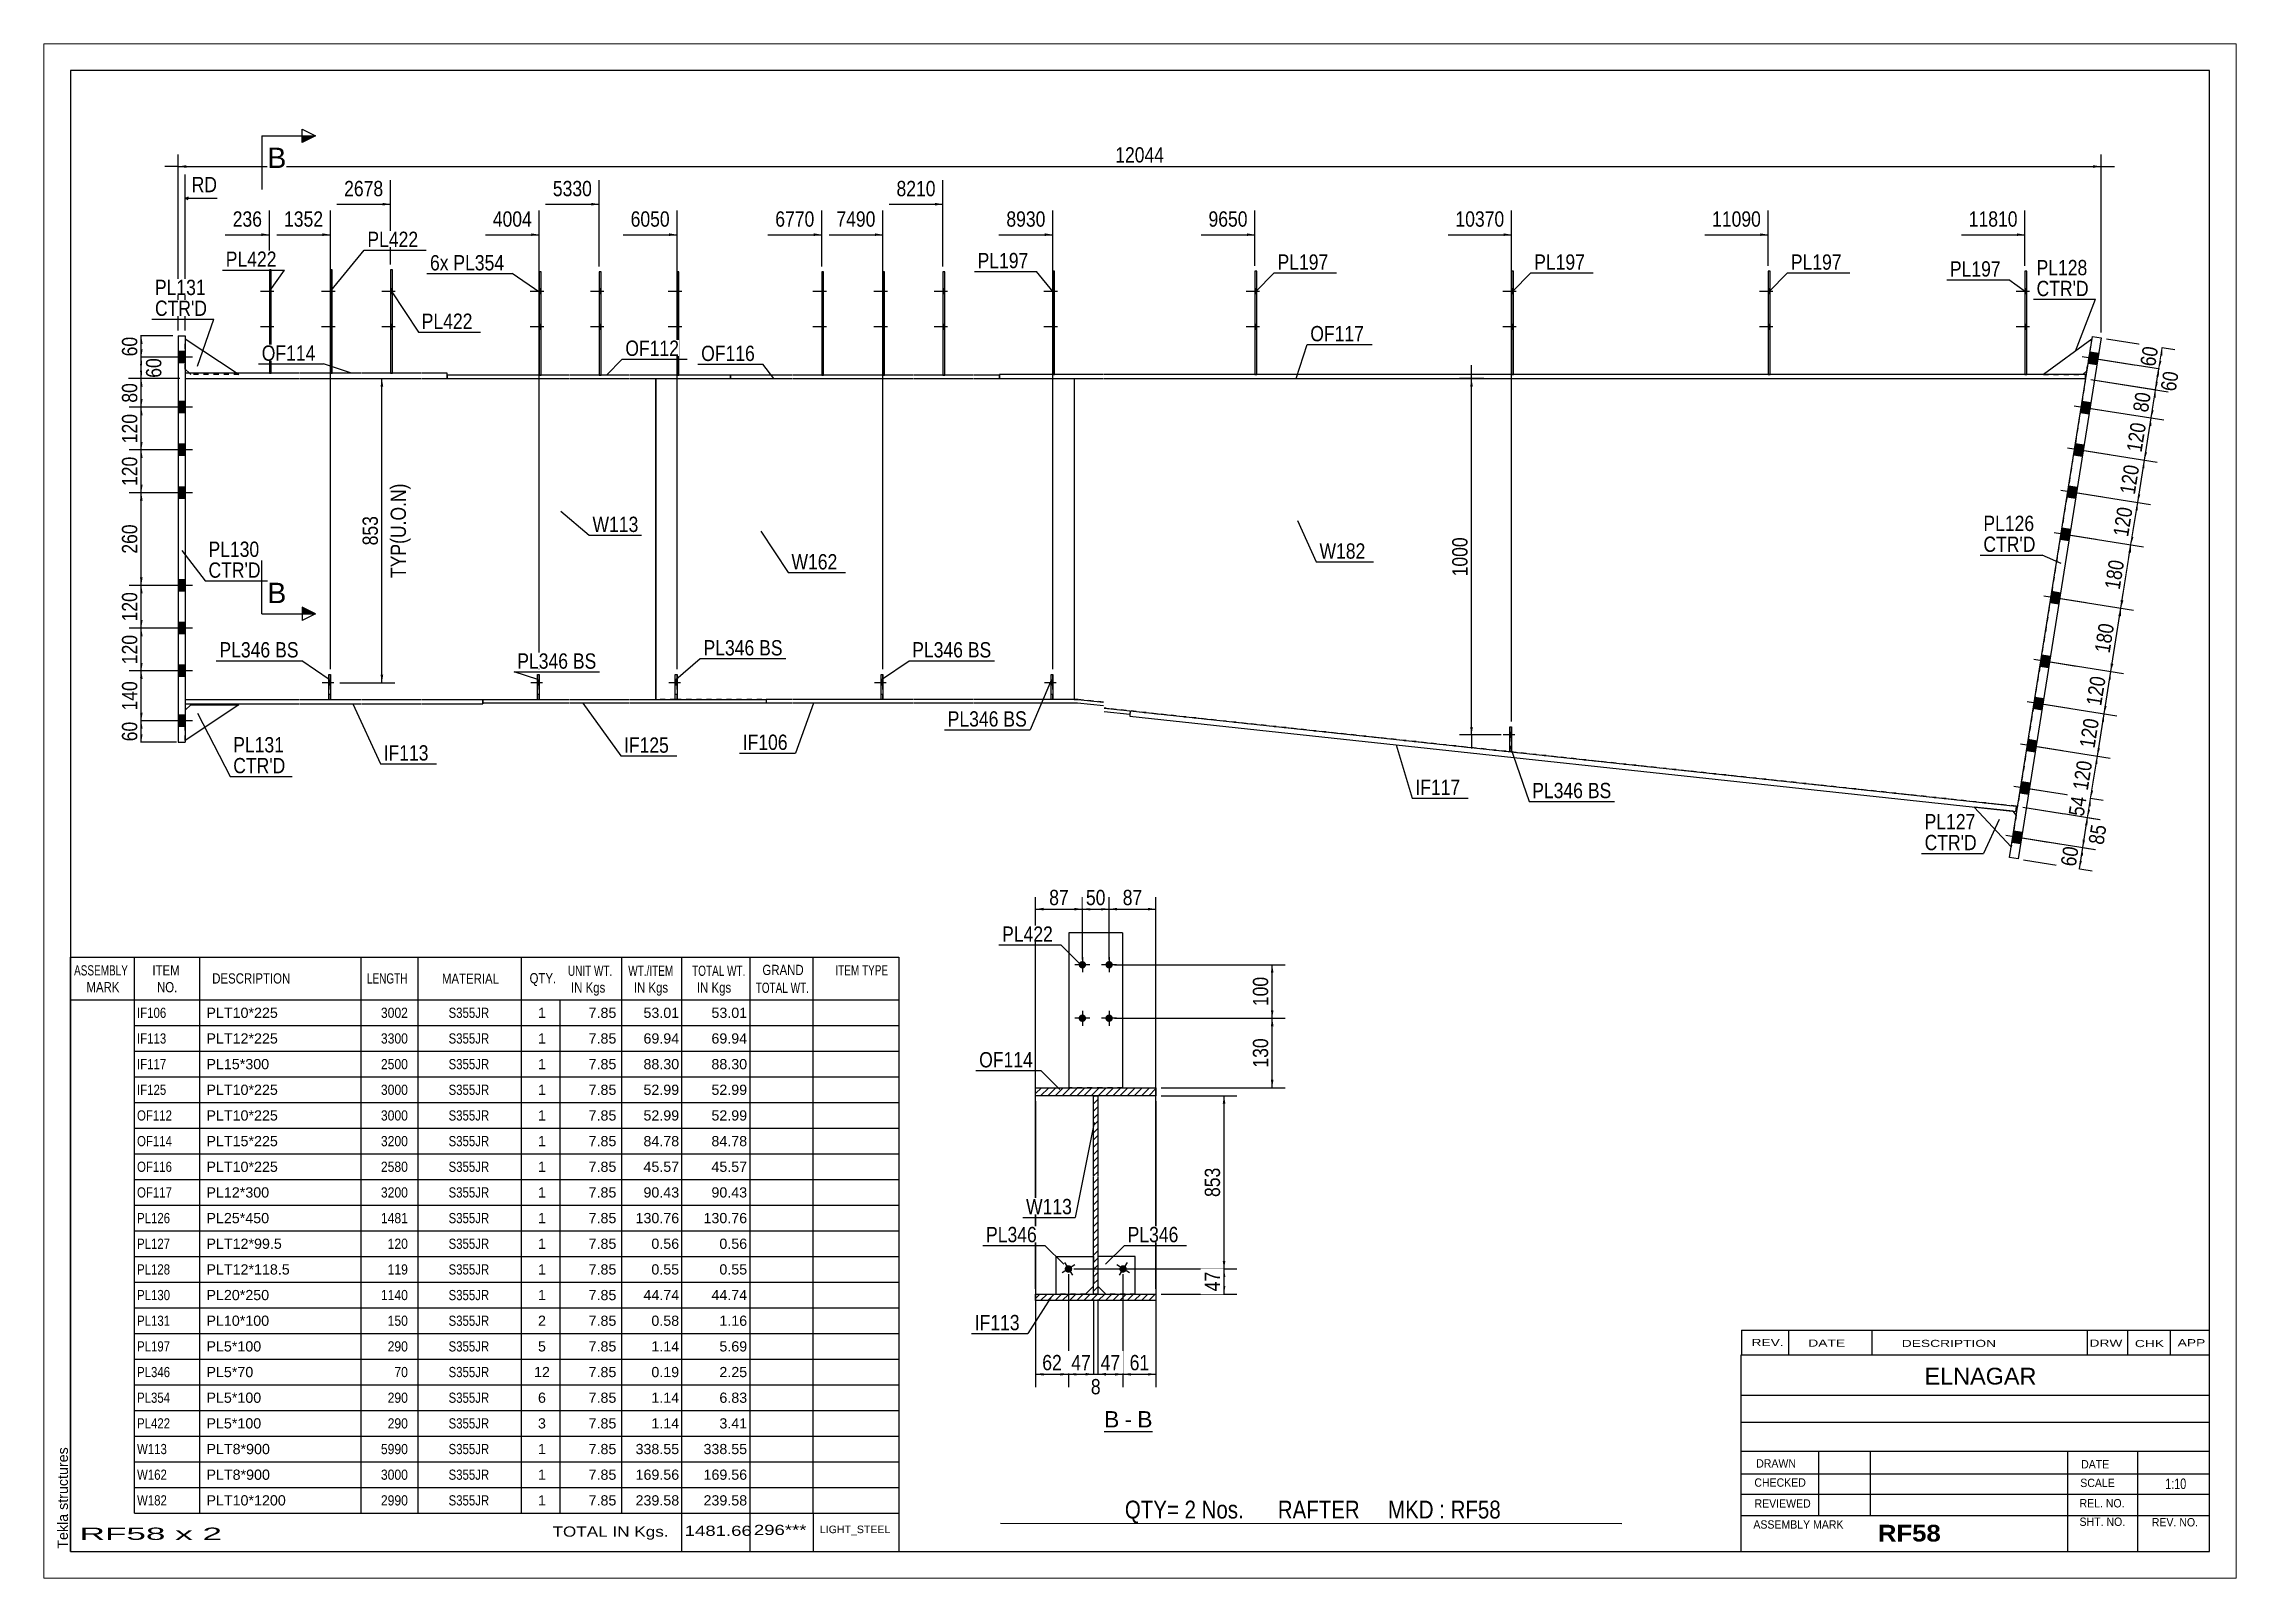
# Paper-space layout 'Layout1' of a CAD drawing. Header units: millimetres. Extents: x 0 to 410, y 0 to 287.
# The model-space entities are those that its viewports show. They can reach past a viewport. Long polylines and large blocks are cut down to what shows.
import ezdxf

# ---------------------------------------------------------------- set-up
doc = ezdxf.new("R2010")
doc.units = ezdxf.units.MM
doc.linetypes.add('DXK_LINE_DOT1', pattern=[1.8814, 0.9407, -0.9407])
doc.linetypes.add('DXK_LINE_DOT2', pattern=[3.9198, 1.9599, -1.9599])
doc.layers.add('Viewport layer', color=7, linetype='Continuous', plot=False)
doc.styles.add('Arial', font='ARIAL.TTF', dxfattribs={"height": 0.2})
doc.styles.add('Arial Bold', font='ARIALBD.TTF', dxfattribs={"height": 0.2})
doc.styles.add('Arial Narrow', font='ARIALN.TTF', dxfattribs={"height": 0.2})

# ---------------------------------------------------------------- blocks, each defined once
blk = doc.blocks.new('Unknown-627207669-1211')
at = {"color": 5, "linetype": 'Continuous'}
for p, q in [((378.54, 87.63), (-21.46, 87.63)), ((-21.46, 87.63), (-21.46, -189.37)), ((378.54, -189.37), (378.54, 87.63)), ((-21.46, -189.37), (378.54, -189.37))]:
    blk.add_line(p, q, dxfattribs=at)
at = {"color": 174, "linetype": 'Continuous', "style": 'Arial'}
blk.add_text('Tekla structures', height=1.9102, rotation=90, dxfattribs=at).set_placement((-21.96, -188.87))
blk = doc.blocks.new('Unknown-627207669-16 - 1232')
at = {"color": 7, "linetype": 'Continuous'}
blk.add_line((171.83, -166.93), (180.86, -166.93), dxfattribs=at)
at = {"color": 0, "linetype": 'Continuous'}
blk.add_wipeout([(174.68, -166.18), (174.68, -162.98), (171.83, -162.98), (171.83, -166.18)], dxfattribs=at)
blk.add_wipeout([(177.06, -166.18), (177.06, -162.98), (175.64, -162.98), (175.64, -166.18)], dxfattribs=at)
at = {"color": 96, "linetype": 'Continuous', "style": 'Arial'}
blk.add_text('B', height=3.06, dxfattribs=at).set_placement((171.83, -166.18))
at = {"color": 0, "linetype": 'Continuous'}
blk.add_wipeout([(180.86, -166.18), (180.86, -162.98), (178.02, -162.98), (178.02, -166.18)], dxfattribs=at)
at = {"color": 96, "linetype": 'Continuous', "style": 'Arial'}
for s, p in [('B', (178.02, -166.18)), ('-', (175.64, -166.18))]:
    blk.add_text(s, height=3.06, dxfattribs=at).set_placement(p)
blk = doc.blocks.new('Bolt-627207669-1601 - 1598')
at = {"linetype": 'Continuous'}
for points in [[(162.57, 45.87), (162.57, 46.8), (162.23, 46.8), (162.23, 45.87)], [(162.57, 45.87), (162.57, 46.8), (162.23, 46.8), (162.23, 45.87)], [(162.57, 39.2), (162.57, 40.13), (162.23, 40.13), (162.23, 39.2)], [(162.57, 39.2), (162.57, 40.13), (162.23, 40.13), (162.23, 39.2)]]:
    blk.add_hatch(color=3, dxfattribs=at).paths.add_polyline_path(points)
at = {"color": 3, "linetype": 'Continuous'}
for p, q in [((163.1, 46.33), (160.57, 46.33)), ((163.1, 46.33), (160.57, 46.33)), ((162.57, 46.8), (162.23, 46.8)), ((162.57, 46.8), (162.23, 46.8)), ((162.57, 45.87), (162.23, 45.87)), ((162.57, 45.87), (162.23, 45.87)), ((163.1, 39.67), (160.57, 39.67)), ((163.1, 39.67), (160.57, 39.67)), ((162.57, 40.13), (162.23, 40.13)), ((162.57, 40.13), (162.23, 40.13)), ((162.57, 39.2), (162.23, 39.2)), ((162.57, 39.2), (162.23, 39.2))]:
    blk.add_line(p, q, dxfattribs=at)
blk = doc.blocks.new('Part-627207669-2040 - 1598')
at = {"color": 2, "linetype": 'Continuous'}
for p, q in [((0, -30), (21.38, -30)), ((0, -30.8), (21.38, -30.8)), ((21.48, -30), (32.82, -30)), ((21.48, -30.8), (32.82, -30.8)), ((32.92, -30), (44.05, -30)), ((32.92, -30.8), (44.05, -30.8)), ((44.15, -30), (55.62, -30)), ((44.15, -30.8), (55.62, -30.8)), ((55.62, -30), (55.62, -30.8))]:
    blk.add_line(p, q, dxfattribs=at)
at = {"color": 7, "linetype": 'DXK_LINE_DOT1'}
blk.add_line((0, -30), (0, -30.8), dxfattribs=at)
blk = doc.blocks.new('Part-627207669-1671 - 1598')
at = {"color": 2, "linetype": 'Continuous'}
for p, q in [((91.63, -30), (91.63, -25.33)), ((91.63, -25.33), (91.97, -25.33)), ((91.97, -25.33), (91.97, -30))]:
    blk.add_line(p, q, dxfattribs=at)
at = {"color": 7, "linetype": 'DXK_LINE_DOT1'}
for p, q in [((91.63, -29), (91.97, -29)), ((91.97, -30), (91.63, -30))]:
    blk.add_line(p, q, dxfattribs=at)
blk = doc.blocks.new('Part-627207669-1848 - 1598')
at = {"color": 2, "linetype": 'Continuous'}
for p, q in [((0, 37.47), (9.7, 31)), ((0, 31.8), (0.8, 31))]:
    blk.add_line(p, q, dxfattribs=at)
at = {"color": 7, "linetype": 'DXK_LINE_DOT1'}
for p, q in [((0, 31.8), (0, 37.47)), ((1, 30.8), (0.8, 31)), ((10, 30.8), (1, 30.8)), ((9.7, 31), (10, 30.8))]:
    blk.add_line(p, q, dxfattribs=at)
blk = doc.blocks.new('Part-627207669-1656 - 1598')
at = {"color": 7, "linetype": 'DXK_LINE_DOT1'}
for p, q in [((161.9, -30), (161.9, -25.33)), ((161.9, -25.33), (162.23, -25.33)), ((162.23, -30), (162.23, -25.33))]:
    blk.add_line(p, q, dxfattribs=at)
blk = doc.blocks.new('Part-627207669-1991 - 1598')
at = {"color": 2, "linetype": 'Continuous'}
for p, q in [((176.72, -32.15), (176.62, -33.15)), ((176.72, -32.15), (342.41, -49.97)), ((176.62, -33.15), (342.3, -50.97)), ((342.41, -49.97), (342.3, -50.97))]:
    blk.add_line(p, q, dxfattribs=at)
blk = doc.blocks.new('Part-627207669-1676 - 1598')
at = {"color": 7, "linetype": 'DXK_LINE_DOT1'}
for p, q in [((91.63, -30), (91.63, -25.33)), ((91.63, -25.33), (91.97, -25.33)), ((91.97, -30), (91.97, -25.33))]:
    blk.add_line(p, q, dxfattribs=at)
blk = doc.blocks.new('Part-627207669-1612 - 1598')
at = {"color": 7, "linetype": 'DXK_LINE_DOT1'}
for p, q in [((0, 30), (0, -30)), ((0, 30), (21.38, 30)), ((21.48, 30), (32.82, 30)), ((32.92, 30), (44.05, 30)), ((44.15, 30), (60.42, 30)), ((60.52, 30), (71.85, 30)), ((71.95, 30), (83.08, 30)), ((83.18, 30), (87.98, 30)), ((0, -30), (21.38, -30)), ((21.48, -30), (32.82, -30)), ((32.92, -30), (44.05, -30)), ((44.15, -30), (60.42, -30)), ((60.52, -30), (71.85, -30)), ((71.95, -30), (83.08, -30)), ((83.18, -30), (87.98, -30))]:
    blk.add_line(p, q, dxfattribs=at)
at = {"color": 2, "linetype": 'Continuous'}
blk.add_line((87.98, 30), (87.98, -30), dxfattribs=at)
blk = doc.blocks.new('Part-627207669-1634 - 1598')
at = {"color": 2, "linetype": 'Continuous'}
for p, q in [((161.9, -30), (161.9, -25.33)), ((161.9, -25.33), (162.23, -25.33)), ((162.23, -25.33), (162.23, -30))]:
    blk.add_line(p, q, dxfattribs=at)
at = {"color": 7, "linetype": 'DXK_LINE_DOT1'}
for p, q in [((161.9, -29), (162.23, -29)), ((162.23, -30), (161.9, -30))]:
    blk.add_line(p, q, dxfattribs=at)
blk = doc.blocks.new('Part-627207669-1661 - 1598')
at = {"color": 2, "linetype": 'Continuous'}
for p, q in [((130.12, -30), (130.12, -25.33)), ((130.12, -25.33), (130.45, -25.33)), ((130.45, -25.33), (130.45, -30))]:
    blk.add_line(p, q, dxfattribs=at)
at = {"color": 7, "linetype": 'DXK_LINE_DOT1'}
for p, q in [((130.12, -29), (130.45, -29)), ((130.45, -30), (130.12, -30))]:
    blk.add_line(p, q, dxfattribs=at)
blk = doc.blocks.new('Part-627207669-1666 - 1598')
at = {"color": 7, "linetype": 'DXK_LINE_DOT1'}
for p, q in [((130.12, -30), (130.12, -25.33)), ((130.12, -25.33), (130.45, -25.33)), ((130.45, -30), (130.45, -25.33))]:
    blk.add_line(p, q, dxfattribs=at)
blk = doc.blocks.new('Part-627207669-1681 - 1598')
at = {"color": 2, "linetype": 'Continuous'}
for p, q in [((65.85, -30), (65.85, -25.33)), ((65.85, -25.33), (66.18, -25.33)), ((66.18, -25.33), (66.18, -30))]:
    blk.add_line(p, q, dxfattribs=at)
at = {"color": 7, "linetype": 'DXK_LINE_DOT1'}
blk.add_line((65.85, -29), (66.18, -29), dxfattribs=at)
blk = doc.blocks.new('Part-627207669-2013 - 1598')
at = {"color": 2, "linetype": 'Continuous'}
for p, q in [((113.45, -30), (108.65, -30)), ((108.65, -30), (108.65, -30.67)), ((113.45, -30.67), (108.65, -30.67)), ((124.68, -30), (113.55, -30)), ((124.68, -30.67), (113.55, -30.67)), ((136.12, -30), (124.78, -30)), ((136.12, -30.67), (124.78, -30.67)), ((147.35, -30), (136.22, -30)), ((147.35, -30.67), (136.22, -30.67)), ((166.92, -30), (147.45, -30)), ((166.88, -30.67), (147.45, -30.67)), ((171.72, -31.19), (166.88, -30.67)), ((166.92, -30), (171.72, -30.52)), ((171.82, -31.62), (176.72, -32.15)), ((176.65, -32.81), (171.82, -32.29))]:
    blk.add_line(p, q, dxfattribs=at)
at = {"color": 7, "linetype": 'DXK_LINE_DOT1'}
blk.add_line((176.72, -32.15), (176.65, -32.81), dxfattribs=at)
blk = doc.blocks.new('Part-627207669-1686 - 1598')
at = {"color": 7, "linetype": 'DXK_LINE_DOT1'}
for p, q in [((65.85, -30), (65.85, -25.33)), ((65.85, -25.33), (66.18, -25.33)), ((66.18, -30), (66.18, -25.33))]:
    blk.add_line(p, q, dxfattribs=at)
blk = doc.blocks.new('Part-627207669-1691 - 1598')
at = {"color": 2, "linetype": 'Continuous'}
for p, q in [((26.82, -30), (26.82, -25.33)), ((26.82, -25.33), (27.15, -25.33)), ((27.15, -25.33), (27.15, -30))]:
    blk.add_line(p, q, dxfattribs=at)
at = {"color": 7, "linetype": 'DXK_LINE_DOT1'}
blk.add_line((26.82, -29), (27.15, -29), dxfattribs=at)
blk = doc.blocks.new('Part-627207669-1696 - 1598')
at = {"color": 7, "linetype": 'DXK_LINE_DOT1'}
for p, q in [((26.82, -30), (26.82, -25.33)), ((26.82, -25.33), (27.15, -25.33)), ((27.15, -30), (27.15, -25.33))]:
    blk.add_line(p, q, dxfattribs=at)
blk = doc.blocks.new('Part-627207669-1853 - 1598')
at = {"color": 2, "linetype": 'Continuous'}
for p, q in [((10, -31), (0, -37.67)), ((0, -32), (1, -31)), ((1, -31), (10, -31))]:
    blk.add_line(p, q, dxfattribs=at)
at = {"color": 7, "linetype": 'DXK_LINE_DOT1'}
blk.add_line((0, -37.67), (0, -32), dxfattribs=at)
blk = doc.blocks.new('Part-627207669-1718 - 1598')
at = {"color": 2, "linetype": 'Continuous'}
for p, q in [((92.3, 50), (91.97, 50)), ((91.97, 50), (91.97, 30.67)), ((92.3, 30.67), (92.3, 50))]:
    blk.add_line(p, q, dxfattribs=at)
at = {"color": 7, "linetype": 'DXK_LINE_DOT1'}
blk.add_line((91.97, 30.67), (92.3, 30.67), dxfattribs=at)
blk = doc.blocks.new('Part-627207669-1723 - 1598')
at = {"color": 2, "linetype": 'Continuous'}
for p, q in [((130.78, 50), (130.45, 50)), ((130.45, 50), (130.45, 30.67)), ((130.78, 30.67), (130.78, 50))]:
    blk.add_line(p, q, dxfattribs=at)
at = {"color": 7, "linetype": 'DXK_LINE_DOT1'}
blk.add_line((130.45, 30.67), (130.78, 30.67), dxfattribs=at)
blk = doc.blocks.new('Part-627207669-1728 - 1598')
at = {"color": 2, "linetype": 'Continuous'}
for p, q in [((16.05, 50.33), (15.72, 50.33)), ((15.72, 50.33), (15.72, 31)), ((16.05, 31), (16.05, 50.33))]:
    blk.add_line(p, q, dxfattribs=at)
at = {"color": 7, "linetype": 'DXK_LINE_DOT1'}
blk.add_line((15.72, 31), (16.05, 31), dxfattribs=at)
blk = doc.blocks.new('Part-627207669-2062 - 1598')
at = {"color": 2, "linetype": 'Continuous'}
for p, q in [((166.25, 30), (166.25, -30)), ((342.67, -50), (342.41, -49.97))]:
    blk.add_line(p, q, dxfattribs=at)
at = {"color": 7, "linetype": 'DXK_LINE_DOT1'}
for p, q in [((166.25, 30), (171.72, 30)), ((171.82, 30), (355.39, 30)), ((355.39, 30), (342.67, -50)), ((166.25, -30), (166.92, -30)), ((171.72, -30.52), (166.92, -30)), ((166.92, -30), (171.72, -30.52)), ((342.41, -49.97), (171.82, -31.62)), ((171.82, -31.62), (342.67, -49.99))]:
    blk.add_line(p, q, dxfattribs=at)
blk = doc.blocks.new('Part-627207669-1733 - 1598')
at = {"color": 2, "linetype": 'Continuous'}
for p, q in [((38.72, 50.33), (38.38, 50.33)), ((38.38, 50.33), (38.38, 31)), ((38.72, 31), (38.72, 50.33))]:
    blk.add_line(p, q, dxfattribs=at)
at = {"color": 7, "linetype": 'DXK_LINE_DOT1'}
blk.add_line((38.38, 31), (38.72, 31), dxfattribs=at)
blk = doc.blocks.new('Part-627207669-1738 - 1598')
at = {"color": 2, "linetype": 'Continuous'}
for p, q in [((77.75, 50), (77.42, 50)), ((77.42, 50), (77.42, 30.67)), ((77.75, 30.67), (77.75, 50))]:
    blk.add_line(p, q, dxfattribs=at)
at = {"color": 7, "linetype": 'DXK_LINE_DOT1'}
blk.add_line((77.42, 30.67), (77.75, 30.67), dxfattribs=at)
blk = doc.blocks.new('Part-627207669-1743 - 1598')
at = {"color": 2, "linetype": 'Continuous'}
for p, q in [((119.35, 50), (119.02, 50)), ((119.02, 50), (119.02, 30.67)), ((119.35, 30.67), (119.35, 50))]:
    blk.add_line(p, q, dxfattribs=at)
at = {"color": 7, "linetype": 'DXK_LINE_DOT1'}
blk.add_line((119.02, 30.67), (119.35, 30.67), dxfattribs=at)
blk = doc.blocks.new('Part-627207669-1748 - 1598')
at = {"color": 2, "linetype": 'Continuous'}
for p, q in [((142.02, 50), (141.68, 50)), ((141.68, 50), (141.68, 30.67)), ((142.02, 30.67), (142.02, 50))]:
    blk.add_line(p, q, dxfattribs=at)
at = {"color": 7, "linetype": 'DXK_LINE_DOT1'}
blk.add_line((141.68, 30.67), (142.02, 30.67), dxfattribs=at)
blk = doc.blocks.new('Part-627207669-1770 - 1598')
at = {"color": 2, "linetype": 'Continuous'}
for p, q in [((200.37, 50.13), (200.04, 50.13)), ((200.04, 50.13), (200.04, 30.8)), ((200.37, 30.8), (200.37, 50.13))]:
    blk.add_line(p, q, dxfattribs=at)
at = {"color": 7, "linetype": 'DXK_LINE_DOT1'}
blk.add_line((200.04, 30.8), (200.37, 30.8), dxfattribs=at)
blk = doc.blocks.new('Part-627207669-2084 - 1598')
at = {"color": 2, "linetype": 'Continuous'}
blk.add_line((87.98, -30), (87.98, 30), dxfattribs=at)
at = {"color": 7, "linetype": 'DXK_LINE_DOT1'}
for p, q in [((87.98, 30), (113.45, 30)), ((113.55, 30), (124.68, 30)), ((124.78, 30), (136.12, 30)), ((136.22, 30), (147.35, 30)), ((147.45, 30), (166.25, 30)), ((166.25, 30), (166.25, -30)), ((91.63, -30), (87.98, -30)), ((113.45, -30), (91.97, -30)), ((124.68, -30), (113.55, -30)), ((130.12, -30), (124.78, -30)), ((136.12, -30), (130.45, -30)), ((147.35, -30), (136.22, -30)), ((161.9, -30), (147.45, -30)), ((166.25, -30), (162.23, -30))]:
    blk.add_line(p, q, dxfattribs=at)
blk = doc.blocks.new('Part-627207669-1969 - 1598')
at = {"color": 2, "linetype": 'Continuous'}
for p, q in [((341.14, -59.58), (356.65, 37.9)), ((358.29, 37.64), (342.79, -59.84)), ((356.65, 37.9), (358.29, 37.64)), ((342.79, -59.84), (341.14, -59.58))]:
    blk.add_line(p, q, dxfattribs=at)
blk = doc.blocks.new('Part-627207669-1775 - 1598')
at = {"color": 2, "linetype": 'Continuous'}
for p, q in [((296.37, 50.13), (296.04, 50.13)), ((296.04, 50.13), (296.04, 30.8)), ((296.37, 30.8), (296.37, 50.13))]:
    blk.add_line(p, q, dxfattribs=at)
at = {"color": 7, "linetype": 'DXK_LINE_DOT1'}
blk.add_line((296.04, 30.8), (296.37, 30.8), dxfattribs=at)
blk = doc.blocks.new('Part-627207669-2106 - 1598')
at = {"color": 2, "linetype": 'Continuous'}
for p, q in [((152.25, 30.8), (152.25, 30)), ((171.72, 30.8), (152.25, 30.8)), ((152.25, 30), (171.72, 30)), ((355.39, 30.8), (171.82, 30.8)), ((171.82, 30), (355.39, 30)), ((355.39, 30), (355.39, 30.8))]:
    blk.add_line(p, q, dxfattribs=at)
blk = doc.blocks.new('Part-627207669-2035 - 1598')
at = {"color": 2, "linetype": 'Continuous'}
for p, q in [((55.62, -30.67), (55.62, -30)), ((55.62, -30), (60.42, -30)), ((60.42, -30.67), (55.62, -30.67)), ((60.52, -30), (71.85, -30)), ((71.85, -30.67), (60.52, -30.67)), ((71.95, -30), (83.08, -30)), ((83.08, -30.67), (71.95, -30.67)), ((83.18, -30), (108.65, -30)), ((108.65, -30.67), (83.18, -30.67)), ((108.65, -30), (108.65, -30.67))]:
    blk.add_line(p, q, dxfattribs=at)
blk = doc.blocks.new('Part-627207669-1780 - 1598')
at = {"color": 2, "linetype": 'Continuous'}
for p, q in [((344.37, 50.13), (344.04, 50.13)), ((344.04, 50.13), (344.04, 30.8)), ((344.37, 30.8), (344.37, 50.13))]:
    blk.add_line(p, q, dxfattribs=at)
at = {"color": 7, "linetype": 'DXK_LINE_DOT1'}
blk.add_line((344.04, 30.8), (344.37, 30.8), dxfattribs=at)
blk = doc.blocks.new('Part-627207669-1785 - 1598')
at = {"color": 2, "linetype": 'Continuous'}
for p, q in [((162.57, 50.13), (162.23, 50.13)), ((162.23, 50.13), (162.23, 30.8)), ((162.57, 30.8), (162.57, 50.13))]:
    blk.add_line(p, q, dxfattribs=at)
at = {"color": 7, "linetype": 'DXK_LINE_DOT1'}
blk.add_line((162.23, 30.8), (162.57, 30.8), dxfattribs=at)
blk = doc.blocks.new('Part-627207669-1790 - 1598')
at = {"color": 2, "linetype": 'Continuous'}
for p, q in [((66.52, 50), (66.18, 50)), ((66.18, 50), (66.18, 30.67)), ((66.52, 30.67), (66.52, 50))]:
    blk.add_line(p, q, dxfattribs=at)
at = {"color": 7, "linetype": 'DXK_LINE_DOT1'}
blk.add_line((66.18, 30.67), (66.52, 30.67), dxfattribs=at)
blk = doc.blocks.new('Part-627207669-1795 - 1598')
at = {"color": 2, "linetype": 'Continuous'}
for p, q in [((27.48, 50.33), (27.15, 50.33)), ((27.15, 50.33), (27.15, 31)), ((27.48, 31), (27.48, 50.33))]:
    blk.add_line(p, q, dxfattribs=at)
at = {"color": 7, "linetype": 'DXK_LINE_DOT1'}
blk.add_line((27.15, 31), (27.48, 31), dxfattribs=at)
blk = doc.blocks.new('Part-627207669-1882 - 1598')
at = {"color": 2, "linetype": 'Continuous'}
for p, q in [((-1.33, 38), (0, 38)), ((-1.33, 38), (-1.33, -38)), ((0, 38), (0, -38)), ((-1.33, -38), (0, -38))]:
    blk.add_line(p, q, dxfattribs=at)
blk = doc.blocks.new('Part-627207669-1911 - 1598')
at = {"color": 2, "linetype": 'Continuous'}
for p, q in [((356.57, 37.38), (347.52, 30.8)), ((354.85, 30.8), (355.62, 31.46))]:
    blk.add_line(p, q, dxfattribs=at)
at = {"color": 7, "linetype": 'DXK_LINE_DOT1'}
for p, q in [((355.62, 31.46), (356.57, 37.38)), ((347.52, 30.8), (354.85, 30.8))]:
    blk.add_line(p, q, dxfattribs=at)
blk = doc.blocks.new('Part-627207669-1940 - 1598')
at = {"color": 2, "linetype": 'Continuous'}
for p, q in [((341.46, -57.58), (334.55, -50.14)), ((341.85, -50.93), (334.55, -50.14)), ((342.4, -51.66), (341.85, -50.93))]:
    blk.add_line(p, q, dxfattribs=at)
at = {"color": 7, "linetype": 'DXK_LINE_DOT1'}
blk.add_line((342.4, -51.66), (341.46, -57.58), dxfattribs=at)
blk = doc.blocks.new('Part-627207669-2128 - 1598')
at = {"color": 2, "linetype": 'Continuous'}
for p, q in [((101.98, 30.67), (101.98, 30)), ((113.45, 30.67), (101.98, 30.67)), ((101.98, 30), (113.45, 30)), ((124.68, 30.67), (113.55, 30.67)), ((113.55, 30), (124.68, 30)), ((136.12, 30.67), (124.78, 30.67)), ((124.78, 30), (136.12, 30)), ((147.35, 30.67), (136.22, 30.67)), ((136.22, 30), (147.35, 30)), ((152.25, 30.67), (147.45, 30.67)), ((147.45, 30), (152.25, 30))]:
    blk.add_line(p, q, dxfattribs=at)
at = {"color": 7, "linetype": 'DXK_LINE_DOT1'}
blk.add_line((152.25, 30), (152.25, 30.67), dxfattribs=at)
blk = doc.blocks.new('Part-627207669-2150 - 1598')
at = {"color": 2, "linetype": 'Continuous'}
for p, q in [((48.95, 30.67), (48.95, 30)), ((60.42, 30.67), (48.95, 30.67)), ((48.95, 30), (60.42, 30)), ((71.85, 30.67), (60.52, 30.67)), ((60.52, 30), (71.85, 30)), ((83.08, 30.67), (71.95, 30.67)), ((71.95, 30), (83.08, 30)), ((101.98, 30.67), (83.18, 30.67)), ((83.18, 30), (101.98, 30)), ((101.98, 30), (101.98, 30.67))]:
    blk.add_line(p, q, dxfattribs=at)
blk = doc.blocks.new('Part-627207669-2155 - 1598')
at = {"color": 2, "linetype": 'Continuous'}
for p, q in [((21.38, 31), (0, 31)), ((0, 30), (21.38, 30)), ((32.82, 31), (21.48, 31)), ((21.48, 30), (32.82, 30)), ((44.05, 31), (32.92, 31)), ((32.92, 30), (44.05, 30)), ((48.95, 31), (44.15, 31)), ((44.15, 30), (48.95, 30)), ((48.95, 30), (48.95, 31))]:
    blk.add_line(p, q, dxfattribs=at)
at = {"color": 7, "linetype": 'DXK_LINE_DOT1'}
blk.add_line((0, 31), (0, 30), dxfattribs=at)
blk = doc.blocks.new('Bolt-627207669-2156 - 1598')
at = {"linetype": 'Continuous'}
for points in [[(356.19, 35), (355.85, 32.9), (357.5, 32.64), (357.83, 34.74)], [(356.19, 35), (355.85, 32.9), (357.5, 32.64), (357.83, 34.74)], [(356.19, 35), (355.85, 32.9), (357.5, 32.64), (357.83, 34.74)], [(356.19, 35), (355.85, 32.9), (357.5, 32.64), (357.83, 34.74)], [(354.72, 25.79), (354.39, 23.68), (356.03, 23.42), (356.37, 25.52)], [(354.72, 25.79), (354.39, 23.68), (356.03, 23.42), (356.37, 25.52)], [(354.72, 25.79), (354.39, 23.68), (356.03, 23.42), (356.37, 25.52)], [(354.72, 25.79), (354.39, 23.68), (356.03, 23.42), (356.37, 25.52)], [(353.46, 17.89), (353.13, 15.78), (354.77, 15.52), (355.11, 17.62)], [(353.46, 17.89), (353.13, 15.78), (354.77, 15.52), (355.11, 17.62)], [(353.46, 17.89), (353.13, 15.78), (354.77, 15.52), (355.11, 17.62)], [(353.46, 17.89), (353.13, 15.78), (354.77, 15.52), (355.11, 17.62)], [(352.21, 9.98), (351.87, 7.88), (353.52, 7.62), (353.85, 9.72)], [(352.21, 9.98), (351.87, 7.88), (353.52, 7.62), (353.85, 9.72)], [(352.21, 9.98), (351.87, 7.88), (353.52, 7.62), (353.85, 9.72)], [(352.21, 9.98), (351.87, 7.88), (353.52, 7.62), (353.85, 9.72)], [(350.95, 2.08), (350.62, -0.02), (352.26, -0.28), (352.6, 1.82)], [(350.95, 2.08), (350.62, -0.02), (352.26, -0.28), (352.6, 1.82)], [(350.95, 2.08), (350.62, -0.02), (352.26, -0.28), (352.6, 1.82)], [(350.95, 2.08), (350.62, -0.02), (352.26, -0.28), (352.6, 1.82)], [(349.06, -9.78), (348.73, -11.89), (350.37, -12.15), (350.71, -10.04)], [(349.06, -9.78), (348.73, -11.89), (350.37, -12.15), (350.71, -10.04)], [(349.06, -9.78), (348.73, -11.89), (350.37, -12.15), (350.71, -10.04)], [(349.06, -9.78), (348.73, -11.89), (350.37, -12.15), (350.71, -10.04)], [(347.18, -21.65), (346.84, -23.76), (348.49, -24.02), (348.82, -21.91)], [(347.18, -21.65), (346.84, -23.76), (348.49, -24.02), (348.82, -21.91)], [(347.18, -21.65), (346.84, -23.76), (348.49, -24.02), (348.82, -21.91)], [(347.18, -21.65), (346.84, -23.76), (348.49, -24.02), (348.82, -21.91)], [(345.92, -29.55), (345.58, -31.66), (347.23, -31.92), (347.56, -29.82)], [(345.92, -29.55), (345.58, -31.66), (347.23, -31.92), (347.56, -29.82)], [(345.92, -29.55), (345.58, -31.66), (347.23, -31.92), (347.56, -29.82)], [(345.92, -29.55), (345.58, -31.66), (347.23, -31.92), (347.56, -29.82)], [(344.66, -37.45), (344.33, -39.56), (345.97, -39.82), (346.31, -37.72)], [(344.66, -37.45), (344.33, -39.56), (345.97, -39.82), (346.31, -37.72)], [(344.66, -37.45), (344.33, -39.56), (345.97, -39.82), (346.31, -37.72)], [(344.66, -37.45), (344.33, -39.56), (345.97, -39.82), (346.31, -37.72)], [(343.41, -45.35), (343.07, -47.46), (344.72, -47.72), (345.05, -45.62)], [(343.41, -45.35), (343.07, -47.46), (344.72, -47.72), (345.05, -45.62)], [(343.41, -45.35), (343.07, -47.46), (344.72, -47.72), (345.05, -45.62)], [(343.41, -45.35), (343.07, -47.46), (344.72, -47.72), (345.05, -45.62)], [(341.94, -54.57), (341.6, -56.68), (343.25, -56.94), (343.59, -54.83)], [(341.94, -54.57), (341.6, -56.68), (343.25, -56.94), (343.59, -54.83)], [(341.94, -54.57), (341.6, -56.68), (343.25, -56.94), (343.59, -54.83)], [(341.94, -54.57), (341.6, -56.68), (343.25, -56.94), (343.59, -54.83)]]:
    blk.add_hatch(color=3, dxfattribs=at).paths.add_polyline_path(points)
at = {"color": 3, "linetype": 'Continuous'}
for p, q in [((354.72, 34.16), (362.6, 32.9)), ((354.72, 34.16), (362.6, 32.9)), ((354.72, 34.16), (362.6, 32.9)), ((354.72, 34.16), (362.6, 32.9)), ((355.85, 32.9), (357.5, 32.64)), ((355.85, 32.9), (357.5, 32.64)), ((355.85, 32.9), (357.5, 32.64)), ((355.85, 32.9), (357.5, 32.64)), ((356.19, 35), (357.83, 34.74)), ((356.19, 35), (357.83, 34.74)), ((356.19, 35), (357.83, 34.74)), ((356.19, 35), (357.83, 34.74)), ((353.25, 24.94), (361.14, 23.69)), ((353.25, 24.94), (361.14, 23.69)), ((353.25, 24.94), (361.14, 23.69)), ((353.25, 24.94), (361.14, 23.69)), ((354.72, 25.79), (356.37, 25.52)), ((354.72, 25.79), (356.37, 25.52)), ((354.72, 25.79), (356.37, 25.52)), ((354.72, 25.79), (356.37, 25.52)), ((354.39, 23.68), (356.03, 23.42)), ((354.39, 23.68), (356.03, 23.42)), ((354.39, 23.68), (356.03, 23.42)), ((354.39, 23.68), (356.03, 23.42)), ((352, 17.04), (359.88, 15.79)), ((352, 17.04), (359.88, 15.79)), ((352, 17.04), (359.88, 15.79)), ((352, 17.04), (359.88, 15.79)), ((353.46, 17.89), (355.11, 17.62)), ((353.46, 17.89), (355.11, 17.62)), ((353.46, 17.89), (355.11, 17.62)), ((353.46, 17.89), (355.11, 17.62)), ((353.13, 15.78), (354.77, 15.52)), ((353.13, 15.78), (354.77, 15.52)), ((353.13, 15.78), (354.77, 15.52)), ((353.13, 15.78), (354.77, 15.52)), ((350.74, 9.14), (358.62, 7.88)), ((350.74, 9.14), (358.62, 7.88)), ((350.74, 9.14), (358.62, 7.88)), ((350.74, 9.14), (358.62, 7.88)), ((352.21, 9.98), (353.85, 9.72)), ((352.21, 9.98), (353.85, 9.72)), ((352.21, 9.98), (353.85, 9.72)), ((352.21, 9.98), (353.85, 9.72)), ((351.87, 7.88), (353.52, 7.62)), ((351.87, 7.88), (353.52, 7.62)), ((351.87, 7.88), (353.52, 7.62)), ((351.87, 7.88), (353.52, 7.62)), ((349.48, 1.24), (357.37, -0.02)), ((349.48, 1.24), (357.37, -0.02)), ((349.48, 1.24), (357.37, -0.02)), ((349.48, 1.24), (357.37, -0.02)), ((350.95, 2.08), (352.6, 1.82)), ((350.95, 2.08), (352.6, 1.82)), ((350.95, 2.08), (352.6, 1.82)), ((350.95, 2.08), (352.6, 1.82)), ((350.62, -0.02), (352.26, -0.28)), ((350.62, -0.02), (352.26, -0.28)), ((350.62, -0.02), (352.26, -0.28)), ((350.62, -0.02), (352.26, -0.28)), ((347.6, -10.63), (355.48, -11.88)), ((347.6, -10.63), (355.48, -11.88)), ((347.6, -10.63), (355.48, -11.88)), ((347.6, -10.63), (355.48, -11.88)), ((348.73, -11.89), (350.37, -12.15)), ((348.73, -11.89), (350.37, -12.15)), ((348.73, -11.89), (350.37, -12.15)), ((348.73, -11.89), (350.37, -12.15)), ((349.06, -9.78), (350.71, -10.04)), ((349.06, -9.78), (350.71, -10.04)), ((349.06, -9.78), (350.71, -10.04)), ((349.06, -9.78), (350.71, -10.04)), ((345.71, -22.5), (353.59, -23.75)), ((345.71, -22.5), (353.59, -23.75)), ((345.71, -22.5), (353.59, -23.75)), ((345.71, -22.5), (353.59, -23.75)), ((346.84, -23.76), (348.49, -24.02)), ((346.84, -23.76), (348.49, -24.02)), ((346.84, -23.76), (348.49, -24.02)), ((346.84, -23.76), (348.49, -24.02)), ((347.18, -21.65), (348.82, -21.91)), ((347.18, -21.65), (348.82, -21.91)), ((347.18, -21.65), (348.82, -21.91)), ((347.18, -21.65), (348.82, -21.91)), ((344.45, -30.4), (352.34, -31.65)), ((344.45, -30.4), (352.34, -31.65)), ((344.45, -30.4), (352.34, -31.65)), ((344.45, -30.4), (352.34, -31.65)), ((345.58, -31.66), (347.23, -31.92)), ((345.58, -31.66), (347.23, -31.92)), ((345.58, -31.66), (347.23, -31.92)), ((345.58, -31.66), (347.23, -31.92)), ((345.92, -29.55), (347.56, -29.82)), ((345.92, -29.55), (347.56, -29.82)), ((345.92, -29.55), (347.56, -29.82)), ((345.92, -29.55), (347.56, -29.82)), ((343.19, -38.3), (351.08, -39.55)), ((343.19, -38.3), (351.08, -39.55)), ((343.19, -38.3), (351.08, -39.55)), ((343.19, -38.3), (351.08, -39.55)), ((344.33, -39.56), (345.97, -39.82)), ((344.33, -39.56), (345.97, -39.82)), ((344.33, -39.56), (345.97, -39.82)), ((344.33, -39.56), (345.97, -39.82)), ((344.66, -37.45), (346.31, -37.72)), ((344.66, -37.45), (346.31, -37.72)), ((344.66, -37.45), (346.31, -37.72)), ((344.66, -37.45), (346.31, -37.72)), ((341.94, -46.2), (349.82, -47.46)), ((341.94, -46.2), (349.82, -47.46)), ((341.94, -46.2), (349.82, -47.46)), ((341.94, -46.2), (349.82, -47.46)), ((343.07, -47.46), (344.72, -47.72)), ((343.07, -47.46), (344.72, -47.72)), ((343.07, -47.46), (344.72, -47.72)), ((343.07, -47.46), (344.72, -47.72)), ((343.41, -45.35), (345.05, -45.62)), ((343.41, -45.35), (345.05, -45.62)), ((343.41, -45.35), (345.05, -45.62)), ((343.41, -45.35), (345.05, -45.62)), ((340.47, -55.42), (348.36, -56.67)), ((340.47, -55.42), (348.36, -56.67)), ((340.47, -55.42), (348.36, -56.67)), ((340.47, -55.42), (348.36, -56.67)), ((341.6, -56.68), (343.25, -56.94)), ((341.6, -56.68), (343.25, -56.94)), ((341.6, -56.68), (343.25, -56.94)), ((341.6, -56.68), (343.25, -56.94)), ((341.94, -54.57), (343.59, -54.83)), ((341.94, -54.57), (343.59, -54.83)), ((341.94, -54.57), (343.59, -54.83)), ((341.94, -54.57), (343.59, -54.83))]:
    blk.add_line(p, q, dxfattribs=at)
blk = doc.blocks.new('Bolt-627207669-2157 - 1598')
at = {"linetype": 'Continuous'}
for points in [[(-1.33, 35.07), (-1.33, 32.93), (0, 32.93), (0, 35.07)], [(-1.33, 35.07), (-1.33, 32.93), (0, 32.93), (0, 35.07)], [(-1.33, 25.73), (-1.33, 23.6), (0, 23.6), (0, 25.73)], [(-1.33, 25.73), (-1.33, 23.6), (0, 23.6), (0, 25.73)], [(-1.33, 17.73), (-1.33, 15.6), (0, 15.6), (0, 17.73)], [(-1.33, 17.73), (-1.33, 15.6), (0, 15.6), (0, 17.73)], [(-1.33, 9.73), (-1.33, 7.6), (0, 7.6), (0, 9.73)], [(-1.33, 9.73), (-1.33, 7.6), (0, 7.6), (0, 9.73)], [(-1.33, -7.6), (-1.33, -9.73), (0, -9.73), (0, -7.6)], [(-1.33, -7.6), (-1.33, -9.73), (0, -9.73), (0, -7.6)], [(-1.33, -15.6), (-1.33, -17.73), (0, -17.73), (0, -15.6)], [(-1.33, -15.6), (-1.33, -17.73), (0, -17.73), (0, -15.6)], [(-1.33, -23.6), (-1.33, -25.73), (0, -25.73), (0, -23.6)], [(-1.33, -23.6), (-1.33, -25.73), (0, -25.73), (0, -23.6)], [(-1.33, -32.93), (-1.33, -35.07), (0, -35.07), (0, -32.93)], [(-1.33, -32.93), (-1.33, -35.07), (0, -35.07), (0, -32.93)]]:
    blk.add_hatch(color=3, dxfattribs=at).paths.add_polyline_path(points)
at = {"color": 3, "linetype": 'Continuous'}
for p, q in [((1.32, 34), (-6.67, 34)), ((1.32, 34), (-6.67, 34)), ((0, 35.07), (-1.33, 35.07)), ((0, 35.07), (-1.33, 35.07)), ((0, 32.93), (-1.33, 32.93)), ((0, 32.93), (-1.33, 32.93)), ((1.32, 24.67), (-6.67, 24.67)), ((1.32, 24.67), (-6.67, 24.67)), ((0, 25.73), (-1.33, 25.73)), ((0, 25.73), (-1.33, 25.73)), ((0, 23.6), (-1.33, 23.6)), ((0, 23.6), (-1.33, 23.6)), ((1.32, 16.67), (-6.67, 16.67)), ((1.32, 16.67), (-6.67, 16.67)), ((0, 17.73), (-1.33, 17.73)), ((0, 17.73), (-1.33, 17.73)), ((0, 15.6), (-1.33, 15.6)), ((0, 15.6), (-1.33, 15.6)), ((1.32, 8.67), (-6.67, 8.67)), ((1.32, 8.67), (-6.67, 8.67)), ((0, 9.73), (-1.33, 9.73)), ((0, 9.73), (-1.33, 9.73)), ((0, 7.6), (-1.33, 7.6)), ((0, 7.6), (-1.33, 7.6)), ((0, -7.6), (-1.33, -7.6)), ((0, -7.6), (-1.33, -7.6)), ((1.32, -8.67), (-6.67, -8.67)), ((1.32, -8.67), (-6.67, -8.67)), ((0, -9.73), (-1.33, -9.73)), ((0, -9.73), (-1.33, -9.73)), ((0, -15.6), (-1.33, -15.6)), ((0, -15.6), (-1.33, -15.6)), ((1.32, -16.67), (-6.67, -16.67)), ((1.32, -16.67), (-6.67, -16.67)), ((0, -17.73), (-1.33, -17.73)), ((0, -17.73), (-1.33, -17.73)), ((0, -23.6), (-1.33, -23.6)), ((0, -23.6), (-1.33, -23.6)), ((1.32, -24.67), (-6.67, -24.67)), ((1.32, -24.67), (-6.67, -24.67)), ((0, -25.73), (-1.33, -25.73)), ((0, -25.73), (-1.33, -25.73)), ((1.32, -34), (-6.67, -34)), ((1.32, -34), (-6.67, -34)), ((0, -32.93), (-1.33, -32.93)), ((0, -32.93), (-1.33, -32.93)), ((0, -35.07), (-1.33, -35.07)), ((0, -35.07), (-1.33, -35.07))]:
    blk.add_line(p, q, dxfattribs=at)
blk = doc.blocks.new('Bolt-627207669-2158 - 1598')
at = {"linetype": 'Continuous'}
blk.add_hatch(color=3, dxfattribs=at).paths.add_polyline_path([(248.04, -37.12), (248.04, -36.18), (247.71, -36.18), (247.71, -37.12)])
at = {"color": 3, "linetype": 'Continuous'}
for p, q in [((248.67, -36.65), (246.47, -36.65)), ((248.04, -36.18), (247.71, -36.18)), ((248.04, -37.12), (247.71, -37.12))]:
    blk.add_line(p, q, dxfattribs=at)
blk = doc.blocks.new('Bolt-627207669-2159 - 1598')
at = {"color": 3, "linetype": 'DXK_LINE_DOT2'}
for p, q in [((248.67, -36.65), (246.47, -36.65)), ((248.04, -36.18), (247.71, -36.18)), ((248.04, -37.12), (247.71, -37.12))]:
    blk.add_line(p, q, dxfattribs=at)
blk = doc.blocks.new('Bolt-627207669-2160 - 1598')
at = {"linetype": 'Continuous'}
for points in [[(248.37, 45.87), (248.37, 46.8), (248.04, 46.8), (248.04, 45.87)], [(248.37, 45.87), (248.37, 46.8), (248.04, 46.8), (248.04, 45.87)], [(248.37, 39.2), (248.37, 40.13), (248.04, 40.13), (248.04, 39.2)], [(248.37, 39.2), (248.37, 40.13), (248.04, 40.13), (248.04, 39.2)]]:
    blk.add_hatch(color=3, dxfattribs=at).paths.add_polyline_path(points)
at = {"color": 3, "linetype": 'Continuous'}
for p, q in [((248.91, 46.33), (246.37, 46.33)), ((248.91, 46.33), (246.37, 46.33)), ((248.37, 46.8), (248.04, 46.8)), ((248.37, 46.8), (248.04, 46.8)), ((248.37, 45.87), (248.04, 45.87)), ((248.37, 45.87), (248.04, 45.87)), ((248.91, 39.67), (246.37, 39.67)), ((248.91, 39.67), (246.37, 39.67)), ((248.37, 40.13), (248.04, 40.13)), ((248.37, 40.13), (248.04, 40.13)), ((248.37, 39.2), (248.04, 39.2)), ((248.37, 39.2), (248.04, 39.2))]:
    blk.add_line(p, q, dxfattribs=at)
blk = doc.blocks.new('Part-627207669-2165 - 1598')
at = {"color": 2, "linetype": 'Continuous'}
for p, q in [((247.71, -39.75), (247.71, -35.12)), ((247.71, -35.12), (248.04, -35.12)), ((248.04, -35.12), (248.04, -39.75)), ((248.04, -39.75), (247.71, -39.75))]:
    blk.add_line(p, q, dxfattribs=at)
at = {"color": 7, "linetype": 'DXK_LINE_DOT1'}
blk.add_line((247.71, -38.75), (248.04, -38.75), dxfattribs=at)
blk = doc.blocks.new('Part-627207669-2170 - 1598')
at = {"color": 7, "linetype": 'DXK_LINE_DOT1'}
for p, q in [((247.71, -39.75), (247.71, -35.12)), ((247.71, -35.12), (248.04, -35.12)), ((248.04, -39.75), (248.04, -35.12)), ((248.04, -39.75), (247.71, -39.75))]:
    blk.add_line(p, q, dxfattribs=at)
blk = doc.blocks.new('Part-627207669-2175 - 1598')
at = {"color": 2, "linetype": 'Continuous'}
for p, q in [((248.37, 50.13), (248.04, 50.13)), ((248.04, 50.13), (248.04, 30.8)), ((248.37, 30.8), (248.37, 50.13))]:
    blk.add_line(p, q, dxfattribs=at)
at = {"color": 7, "linetype": 'DXK_LINE_DOT1'}
blk.add_line((248.04, 30.8), (248.37, 30.8), dxfattribs=at)
blk = doc.blocks.new('Bolt-627207669-2236 - 1598')
at = {"linetype": 'Continuous'}
blk.add_hatch(color=3, dxfattribs=at).paths.add_polyline_path([(162.23, -27.33), (162.23, -26.4), (161.9, -26.4), (161.9, -27.33)])
at = {"color": 3, "linetype": 'Continuous'}
for p, q in [((162.87, -26.87), (160.67, -26.87)), ((162.23, -26.4), (161.9, -26.4)), ((162.23, -27.33), (161.9, -27.33))]:
    blk.add_line(p, q, dxfattribs=at)
blk = doc.blocks.new('Bolt-627207669-2237 - 1598')
at = {"color": 3, "linetype": 'DXK_LINE_DOT2'}
for p, q in [((162.87, -26.87), (160.67, -26.87)), ((162.23, -26.4), (161.9, -26.4)), ((162.23, -27.33), (161.9, -27.33))]:
    blk.add_line(p, q, dxfattribs=at)
blk = doc.blocks.new('Bolt-627207669-2238 - 1598')
at = {"linetype": 'Continuous'}
blk.add_hatch(color=3, dxfattribs=at).paths.add_polyline_path([(130.45, -27.33), (130.45, -26.4), (130.12, -26.4), (130.12, -27.33)])
at = {"color": 3, "linetype": 'Continuous'}
for p, q in [((131.08, -26.87), (128.88, -26.87)), ((130.45, -26.4), (130.12, -26.4)), ((130.45, -27.33), (130.12, -27.33))]:
    blk.add_line(p, q, dxfattribs=at)
blk = doc.blocks.new('Bolt-627207669-2239 - 1598')
at = {"color": 3, "linetype": 'DXK_LINE_DOT2'}
for p, q in [((131.08, -26.87), (128.88, -26.87)), ((130.45, -26.4), (130.12, -26.4)), ((130.45, -27.33), (130.12, -27.33))]:
    blk.add_line(p, q, dxfattribs=at)
blk = doc.blocks.new('Bolt-627207669-2240 - 1598')
at = {"linetype": 'Continuous'}
blk.add_hatch(color=3, dxfattribs=at).paths.add_polyline_path([(91.97, -27.33), (91.97, -26.4), (91.63, -26.4), (91.63, -27.33)])
at = {"color": 3, "linetype": 'Continuous'}
for p, q in [((92.6, -26.87), (90.4, -26.87)), ((91.97, -26.4), (91.63, -26.4)), ((91.97, -27.33), (91.63, -27.33))]:
    blk.add_line(p, q, dxfattribs=at)
blk = doc.blocks.new('Bolt-627207669-2241 - 1598')
at = {"color": 3, "linetype": 'DXK_LINE_DOT2'}
for p, q in [((92.6, -26.87), (90.4, -26.87)), ((91.97, -26.4), (91.63, -26.4)), ((91.97, -27.33), (91.63, -27.33))]:
    blk.add_line(p, q, dxfattribs=at)
blk = doc.blocks.new('Bolt-627207669-2242 - 1598')
at = {"linetype": 'Continuous'}
blk.add_hatch(color=3, dxfattribs=at).paths.add_polyline_path([(66.18, -27.33), (66.18, -26.4), (65.85, -26.4), (65.85, -27.33)])
at = {"color": 3, "linetype": 'Continuous'}
for p, q in [((66.82, -26.87), (64.62, -26.87)), ((66.18, -26.4), (65.85, -26.4)), ((66.18, -27.33), (65.85, -27.33))]:
    blk.add_line(p, q, dxfattribs=at)
blk = doc.blocks.new('Bolt-627207669-2243 - 1598')
at = {"color": 3, "linetype": 'DXK_LINE_DOT2'}
for p, q in [((66.82, -26.87), (64.62, -26.87)), ((66.18, -26.4), (65.85, -26.4)), ((66.18, -27.33), (65.85, -27.33))]:
    blk.add_line(p, q, dxfattribs=at)
blk = doc.blocks.new('Bolt-627207669-2244 - 1598')
at = {"linetype": 'Continuous'}
blk.add_hatch(color=3, dxfattribs=at).paths.add_polyline_path([(27.15, -27.33), (27.15, -26.4), (26.82, -26.4), (26.82, -27.33)])
at = {"color": 3, "linetype": 'Continuous'}
for p, q in [((27.78, -26.87), (25.58, -26.87)), ((27.15, -26.4), (26.82, -26.4)), ((27.15, -27.33), (26.82, -27.33))]:
    blk.add_line(p, q, dxfattribs=at)
blk = doc.blocks.new('Bolt-627207669-2245 - 1598')
at = {"color": 3, "linetype": 'DXK_LINE_DOT2'}
for p, q in [((27.78, -26.87), (25.58, -26.87)), ((27.15, -26.4), (26.82, -26.4)), ((27.15, -27.33), (26.82, -27.33))]:
    blk.add_line(p, q, dxfattribs=at)
blk = doc.blocks.new('Bolt-627207669-2246 - 1598')
at = {"linetype": 'Continuous'}
for points in [[(92.3, 45.87), (92.3, 46.8), (91.97, 46.8), (91.97, 45.87)], [(92.3, 45.87), (92.3, 46.8), (91.97, 46.8), (91.97, 45.87)], [(92.3, 39.2), (92.3, 40.13), (91.97, 40.13), (91.97, 39.2)], [(92.3, 39.2), (92.3, 40.13), (91.97, 40.13), (91.97, 39.2)]]:
    blk.add_hatch(color=3, dxfattribs=at).paths.add_polyline_path(points)
at = {"color": 3, "linetype": 'Continuous'}
for p, q in [((92.83, 46.33), (90.3, 46.33)), ((92.83, 46.33), (90.3, 46.33)), ((92.3, 46.8), (91.97, 46.8)), ((92.3, 46.8), (91.97, 46.8)), ((92.3, 45.87), (91.97, 45.87)), ((92.3, 45.87), (91.97, 45.87)), ((92.83, 39.67), (90.3, 39.67)), ((92.83, 39.67), (90.3, 39.67)), ((92.3, 40.13), (91.97, 40.13)), ((92.3, 40.13), (91.97, 40.13)), ((92.3, 39.2), (91.97, 39.2)), ((92.3, 39.2), (91.97, 39.2))]:
    blk.add_line(p, q, dxfattribs=at)
blk = doc.blocks.new('Bolt-627207669-2247 - 1598')
at = {"linetype": 'Continuous'}
for points in [[(130.78, 45.87), (130.78, 46.8), (130.45, 46.8), (130.45, 45.87)], [(130.78, 45.87), (130.78, 46.8), (130.45, 46.8), (130.45, 45.87)], [(130.78, 39.2), (130.78, 40.13), (130.45, 40.13), (130.45, 39.2)], [(130.78, 39.2), (130.78, 40.13), (130.45, 40.13), (130.45, 39.2)]]:
    blk.add_hatch(color=3, dxfattribs=at).paths.add_polyline_path(points)
at = {"color": 3, "linetype": 'Continuous'}
for p, q in [((131.32, 46.33), (128.78, 46.33)), ((131.32, 46.33), (128.78, 46.33)), ((130.78, 46.8), (130.45, 46.8)), ((130.78, 46.8), (130.45, 46.8)), ((130.78, 45.87), (130.45, 45.87)), ((130.78, 45.87), (130.45, 45.87)), ((131.32, 39.67), (128.78, 39.67)), ((131.32, 39.67), (128.78, 39.67)), ((130.78, 40.13), (130.45, 40.13)), ((130.78, 40.13), (130.45, 40.13)), ((130.78, 39.2), (130.45, 39.2)), ((130.78, 39.2), (130.45, 39.2))]:
    blk.add_line(p, q, dxfattribs=at)
blk = doc.blocks.new('Bolt-627207669-2248 - 1598')
at = {"linetype": 'Continuous'}
for points in [[(16.05, 45.87), (16.05, 46.8), (15.72, 46.8), (15.72, 45.87)], [(16.05, 45.87), (16.05, 46.8), (15.72, 46.8), (15.72, 45.87)], [(16.05, 39.2), (16.05, 40.13), (15.72, 40.13), (15.72, 39.2)], [(16.05, 39.2), (16.05, 40.13), (15.72, 40.13), (15.72, 39.2)]]:
    blk.add_hatch(color=3, dxfattribs=at).paths.add_polyline_path(points)
at = {"color": 3, "linetype": 'Continuous'}
for p, q in [((16.58, 46.33), (14.05, 46.33)), ((16.58, 46.33), (14.05, 46.33)), ((16.05, 46.8), (15.72, 46.8)), ((16.05, 46.8), (15.72, 46.8)), ((16.05, 45.87), (15.72, 45.87)), ((16.05, 45.87), (15.72, 45.87)), ((16.58, 39.67), (14.05, 39.67)), ((16.58, 39.67), (14.05, 39.67)), ((16.05, 40.13), (15.72, 40.13)), ((16.05, 40.13), (15.72, 40.13)), ((16.05, 39.2), (15.72, 39.2)), ((16.05, 39.2), (15.72, 39.2))]:
    blk.add_line(p, q, dxfattribs=at)
blk = doc.blocks.new('Bolt-627207669-2249 - 1598')
at = {"linetype": 'Continuous'}
for points in [[(38.72, 45.87), (38.72, 46.8), (38.38, 46.8), (38.38, 45.87)], [(38.72, 45.87), (38.72, 46.8), (38.38, 46.8), (38.38, 45.87)], [(38.72, 39.2), (38.72, 40.13), (38.38, 40.13), (38.38, 39.2)], [(38.72, 39.2), (38.72, 40.13), (38.38, 40.13), (38.38, 39.2)]]:
    blk.add_hatch(color=3, dxfattribs=at).paths.add_polyline_path(points)
at = {"color": 3, "linetype": 'Continuous'}
for p, q in [((39.25, 46.33), (36.72, 46.33)), ((39.25, 46.33), (36.72, 46.33)), ((38.72, 46.8), (38.38, 46.8)), ((38.72, 46.8), (38.38, 46.8)), ((38.72, 45.87), (38.38, 45.87)), ((38.72, 45.87), (38.38, 45.87)), ((39.25, 39.67), (36.72, 39.67)), ((39.25, 39.67), (36.72, 39.67)), ((38.72, 40.13), (38.38, 40.13)), ((38.72, 40.13), (38.38, 40.13)), ((38.72, 39.2), (38.38, 39.2)), ((38.72, 39.2), (38.38, 39.2))]:
    blk.add_line(p, q, dxfattribs=at)
blk = doc.blocks.new('Bolt-627207669-2250 - 1598')
at = {"linetype": 'Continuous'}
for points in [[(77.75, 45.87), (77.75, 46.8), (77.42, 46.8), (77.42, 45.87)], [(77.75, 45.87), (77.75, 46.8), (77.42, 46.8), (77.42, 45.87)], [(77.75, 39.2), (77.75, 40.13), (77.42, 40.13), (77.42, 39.2)], [(77.75, 39.2), (77.75, 40.13), (77.42, 40.13), (77.42, 39.2)]]:
    blk.add_hatch(color=3, dxfattribs=at).paths.add_polyline_path(points)
at = {"color": 3, "linetype": 'Continuous'}
for p, q in [((78.28, 46.33), (75.75, 46.33)), ((78.28, 46.33), (75.75, 46.33)), ((77.75, 46.8), (77.42, 46.8)), ((77.75, 46.8), (77.42, 46.8)), ((77.75, 45.87), (77.42, 45.87)), ((77.75, 45.87), (77.42, 45.87)), ((78.28, 39.67), (75.75, 39.67)), ((78.28, 39.67), (75.75, 39.67)), ((77.75, 40.13), (77.42, 40.13)), ((77.75, 40.13), (77.42, 40.13)), ((77.75, 39.2), (77.42, 39.2)), ((77.75, 39.2), (77.42, 39.2))]:
    blk.add_line(p, q, dxfattribs=at)
blk = doc.blocks.new('Bolt-627207669-2251 - 1598')
at = {"linetype": 'Continuous'}
for points in [[(119.35, 45.87), (119.35, 46.8), (119.02, 46.8), (119.02, 45.87)], [(119.35, 45.87), (119.35, 46.8), (119.02, 46.8), (119.02, 45.87)], [(119.35, 39.2), (119.35, 40.13), (119.02, 40.13), (119.02, 39.2)], [(119.35, 39.2), (119.35, 40.13), (119.02, 40.13), (119.02, 39.2)]]:
    blk.add_hatch(color=3, dxfattribs=at).paths.add_polyline_path(points)
at = {"color": 3, "linetype": 'Continuous'}
for p, q in [((119.88, 46.33), (117.35, 46.33)), ((119.88, 46.33), (117.35, 46.33)), ((119.35, 46.8), (119.02, 46.8)), ((119.35, 46.8), (119.02, 46.8)), ((119.35, 45.87), (119.02, 45.87)), ((119.35, 45.87), (119.02, 45.87)), ((119.88, 39.67), (117.35, 39.67)), ((119.88, 39.67), (117.35, 39.67)), ((119.35, 40.13), (119.02, 40.13)), ((119.35, 40.13), (119.02, 40.13)), ((119.35, 39.2), (119.02, 39.2)), ((119.35, 39.2), (119.02, 39.2))]:
    blk.add_line(p, q, dxfattribs=at)
blk = doc.blocks.new('Bolt-627207669-2252 - 1598')
at = {"linetype": 'Continuous'}
for points in [[(142.02, 45.87), (142.02, 46.8), (141.68, 46.8), (141.68, 45.87)], [(142.02, 45.87), (142.02, 46.8), (141.68, 46.8), (141.68, 45.87)], [(142.02, 39.2), (142.02, 40.13), (141.68, 40.13), (141.68, 39.2)], [(142.02, 39.2), (142.02, 40.13), (141.68, 40.13), (141.68, 39.2)]]:
    blk.add_hatch(color=3, dxfattribs=at).paths.add_polyline_path(points)
at = {"color": 3, "linetype": 'Continuous'}
for p, q in [((142.55, 46.33), (140.02, 46.33)), ((142.55, 46.33), (140.02, 46.33)), ((142.02, 46.8), (141.68, 46.8)), ((142.02, 46.8), (141.68, 46.8)), ((142.02, 45.87), (141.68, 45.87)), ((142.02, 45.87), (141.68, 45.87)), ((142.55, 39.67), (140.02, 39.67)), ((142.55, 39.67), (140.02, 39.67)), ((142.02, 40.13), (141.68, 40.13)), ((142.02, 40.13), (141.68, 40.13)), ((142.02, 39.2), (141.68, 39.2)), ((142.02, 39.2), (141.68, 39.2))]:
    blk.add_line(p, q, dxfattribs=at)
blk = doc.blocks.new('Bolt-627207669-2253 - 1598')
at = {"linetype": 'Continuous'}
for points in [[(200.37, 45.87), (200.37, 46.8), (200.04, 46.8), (200.04, 45.87)], [(200.37, 45.87), (200.37, 46.8), (200.04, 46.8), (200.04, 45.87)], [(200.37, 39.2), (200.37, 40.13), (200.04, 40.13), (200.04, 39.2)], [(200.37, 39.2), (200.37, 40.13), (200.04, 40.13), (200.04, 39.2)]]:
    blk.add_hatch(color=3, dxfattribs=at).paths.add_polyline_path(points)
at = {"color": 3, "linetype": 'Continuous'}
for p, q in [((200.91, 46.33), (198.37, 46.33)), ((200.91, 46.33), (198.37, 46.33)), ((200.37, 46.8), (200.04, 46.8)), ((200.37, 46.8), (200.04, 46.8)), ((200.37, 45.87), (200.04, 45.87)), ((200.37, 45.87), (200.04, 45.87)), ((200.91, 39.67), (198.37, 39.67)), ((200.91, 39.67), (198.37, 39.67)), ((200.37, 40.13), (200.04, 40.13)), ((200.37, 40.13), (200.04, 40.13)), ((200.37, 39.2), (200.04, 39.2)), ((200.37, 39.2), (200.04, 39.2))]:
    blk.add_line(p, q, dxfattribs=at)
blk = doc.blocks.new('Bolt-627207669-2254 - 1598')
at = {"linetype": 'Continuous'}
for points in [[(296.37, 45.87), (296.37, 46.8), (296.04, 46.8), (296.04, 45.87)], [(296.37, 45.87), (296.37, 46.8), (296.04, 46.8), (296.04, 45.87)], [(296.37, 39.2), (296.37, 40.13), (296.04, 40.13), (296.04, 39.2)], [(296.37, 39.2), (296.37, 40.13), (296.04, 40.13), (296.04, 39.2)]]:
    blk.add_hatch(color=3, dxfattribs=at).paths.add_polyline_path(points)
at = {"color": 3, "linetype": 'Continuous'}
for p, q in [((296.91, 46.33), (294.37, 46.33)), ((296.91, 46.33), (294.37, 46.33)), ((296.37, 46.8), (296.04, 46.8)), ((296.37, 46.8), (296.04, 46.8)), ((296.37, 45.87), (296.04, 45.87)), ((296.37, 45.87), (296.04, 45.87)), ((296.91, 39.67), (294.37, 39.67)), ((296.91, 39.67), (294.37, 39.67)), ((296.37, 40.13), (296.04, 40.13)), ((296.37, 40.13), (296.04, 40.13)), ((296.37, 39.2), (296.04, 39.2)), ((296.37, 39.2), (296.04, 39.2))]:
    blk.add_line(p, q, dxfattribs=at)
blk = doc.blocks.new('Bolt-627207669-2255 - 1598')
at = {"linetype": 'Continuous'}
for points in [[(344.37, 45.87), (344.37, 46.8), (344.04, 46.8), (344.04, 45.87)], [(344.37, 45.87), (344.37, 46.8), (344.04, 46.8), (344.04, 45.87)], [(344.37, 39.2), (344.37, 40.13), (344.04, 40.13), (344.04, 39.2)], [(344.37, 39.2), (344.37, 40.13), (344.04, 40.13), (344.04, 39.2)]]:
    blk.add_hatch(color=3, dxfattribs=at).paths.add_polyline_path(points)
at = {"color": 3, "linetype": 'Continuous'}
for p, q in [((344.91, 46.33), (342.37, 46.33)), ((344.91, 46.33), (342.37, 46.33)), ((344.37, 46.8), (344.04, 46.8)), ((344.37, 46.8), (344.04, 46.8)), ((344.37, 45.87), (344.04, 45.87)), ((344.37, 45.87), (344.04, 45.87)), ((344.91, 39.67), (342.37, 39.67)), ((344.91, 39.67), (342.37, 39.67)), ((344.37, 40.13), (344.04, 40.13)), ((344.37, 40.13), (344.04, 40.13)), ((344.37, 39.2), (344.04, 39.2)), ((344.37, 39.2), (344.04, 39.2))]:
    blk.add_line(p, q, dxfattribs=at)
blk = doc.blocks.new('Bolt-627207669-2256 - 1598')
at = {"linetype": 'Continuous'}
for points in [[(66.52, 45.87), (66.52, 46.8), (66.18, 46.8), (66.18, 45.87)], [(66.52, 45.87), (66.52, 46.8), (66.18, 46.8), (66.18, 45.87)], [(66.52, 39.2), (66.52, 40.13), (66.18, 40.13), (66.18, 39.2)], [(66.52, 39.2), (66.52, 40.13), (66.18, 40.13), (66.18, 39.2)]]:
    blk.add_hatch(color=3, dxfattribs=at).paths.add_polyline_path(points)
at = {"color": 3, "linetype": 'Continuous'}
for p, q in [((67.05, 46.33), (64.52, 46.33)), ((67.05, 46.33), (64.52, 46.33)), ((66.52, 46.8), (66.18, 46.8)), ((66.52, 46.8), (66.18, 46.8)), ((66.52, 45.87), (66.18, 45.87)), ((66.52, 45.87), (66.18, 45.87)), ((67.05, 39.67), (64.52, 39.67)), ((67.05, 39.67), (64.52, 39.67)), ((66.52, 40.13), (66.18, 40.13)), ((66.52, 40.13), (66.18, 40.13)), ((66.52, 39.2), (66.18, 39.2)), ((66.52, 39.2), (66.18, 39.2))]:
    blk.add_line(p, q, dxfattribs=at)
blk = doc.blocks.new('Bolt-627207669-2257 - 1598')
at = {"linetype": 'Continuous'}
for points in [[(27.48, 45.87), (27.48, 46.8), (27.15, 46.8), (27.15, 45.87)], [(27.48, 45.87), (27.48, 46.8), (27.15, 46.8), (27.15, 45.87)], [(27.48, 39.2), (27.48, 40.13), (27.15, 40.13), (27.15, 39.2)], [(27.48, 39.2), (27.48, 40.13), (27.15, 40.13), (27.15, 39.2)]]:
    blk.add_hatch(color=3, dxfattribs=at).paths.add_polyline_path(points)
at = {"color": 3, "linetype": 'Continuous'}
for p, q in [((28.02, 46.33), (25.48, 46.33)), ((28.02, 46.33), (25.48, 46.33)), ((27.48, 46.8), (27.15, 46.8)), ((27.48, 46.8), (27.15, 46.8)), ((27.48, 45.87), (27.15, 45.87)), ((27.48, 45.87), (27.15, 45.87)), ((28.02, 39.67), (25.48, 39.67)), ((28.02, 39.67), (25.48, 39.67)), ((27.48, 40.13), (27.15, 40.13)), ((27.48, 40.13), (27.15, 40.13)), ((27.48, 39.2), (27.15, 39.2)), ((27.48, 39.2), (27.15, 39.2))]:
    blk.add_line(p, q, dxfattribs=at)
blk = doc.blocks.new('Bolt-627207669-1268 - 1232')
at = {"linetype": 'Continuous'}
for points in [[(168.46, -79.63, -1), (167.06, -79.63, -1)], [(173.46, -79.63, -1), (172.06, -79.63, -1)], [(168.46, -89.63, -1), (167.06, -89.63, -1)], [(173.46, -89.63, -1), (172.06, -89.63, -1)]]:
    blk.add_hatch(color=3, dxfattribs=at).paths.add_polyline_path(points)
at = {"color": 3, "linetype": 'Continuous'}
for p, q in [((169.16, -79.63), (166.36, -79.63)), ((167.76, -78.23), (167.76, -81.03)), ((174.16, -79.63), (171.36, -79.63)), ((172.76, -78.23), (172.76, -81.03)), ((169.16, -89.63), (166.36, -89.63)), ((167.76, -88.23), (167.76, -91.03)), ((174.16, -89.63), (171.36, -89.63)), ((172.76, -88.23), (172.76, -91.03))]:
    blk.add_line(p, q, dxfattribs=at)
blk = doc.blocks.new('Part-627207669-1387 - 1232')
at = {"linetype": 'Continuous'}
h = blk.add_hatch(dxfattribs=at)
h.set_pattern_fill('', scale=0.3, style=0, pattern_type=0)
h.set_pattern_definition([(45, (181.513, -142.4315), (-0.67352, 0.67352), [])])
h.paths.add_polyline_path([(159.01, -142.43), (181.51, -142.43), (181.51, -141.23), (159.01, -141.23)])
at = {"color": 2, "linetype": 'Continuous'}
for p, q in [((159.01, -142.43), (159.01, -141.23)), ((159.01, -141.23), (181.51, -141.23)), ((181.51, -142.43), (159.01, -142.43)), ((181.51, -141.23), (181.51, -142.43))]:
    blk.add_line(p, q, dxfattribs=at)
blk = doc.blocks.new('Part-627207669-1317 - 1232')
at = {"color": 2, "linetype": 'Continuous'}
for p, q in [((177.66, -134.23), (170.66, -134.23)), ((177.66, -141.23), (177.66, -134.23)), ((170.66, -139.73), (172.16, -141.23))]:
    blk.add_line(p, q, dxfattribs=at)
at = {"color": 7, "linetype": 'DXK_LINE_DOT1'}
for p, q in [((170.66, -134.23), (170.66, -139.73)), ((177.66, -141.23), (172.16, -141.23))]:
    blk.add_line(p, q, dxfattribs=at)
blk = doc.blocks.new('Bolt-627207669-1255 - 1232')
at = {"linetype": 'Continuous'}
blk.add_hatch(color=3, dxfattribs=at).paths.add_polyline_path([(175.96, -136.9, -1), (174.77, -136.16, -1)])
at = {"color": 3, "linetype": 'Continuous'}
for p, q in [((176.55, -137.27), (174.18, -135.79)), ((176.11, -135.34), (174.62, -137.72))]:
    blk.add_line(p, q, dxfattribs=at)
blk = doc.blocks.new('Part-627207669-1287 - 1232')
at = {"linetype": 'Continuous'}
h = blk.add_hatch(dxfattribs=at)
h.set_pattern_fill('', scale=0.3, style=0, pattern_type=0)
h.set_pattern_definition([(45, (170.663, -141.2315), (-0.67352, 0.67352), [])])
h.paths.add_polyline_path([(169.86, -141.23), (170.66, -141.23), (170.66, -104.13), (169.86, -104.13)])
at = {"color": 2, "linetype": 'Continuous'}
for p, q in [((169.86, -119.13), (169.86, -104.13)), ((169.86, -104.13), (170.66, -104.13)), ((170.66, -104.13), (170.66, -119.13)), ((169.86, -141.23), (169.86, -119.23)), ((170.66, -119.23), (170.66, -141.23)), ((170.66, -141.23), (169.86, -141.23))]:
    blk.add_line(p, q, dxfattribs=at)
blk = doc.blocks.new('Bolt-627207669-1256 - 1232')
at = {"linetype": 'Continuous'}
blk.add_hatch(color=3, dxfattribs=at).paths.add_polyline_path([(165.76, -136.16, -1), (164.57, -136.9, -1)])
at = {"color": 3, "linetype": 'Continuous'}
for p, q in [((166.35, -135.79), (163.98, -137.27)), ((164.42, -135.34), (165.91, -137.72))]:
    blk.add_line(p, q, dxfattribs=at)
blk = doc.blocks.new('Part-627207669-1322 - 1232')
at = {"color": 2, "linetype": 'Continuous'}
for p, q in [((162.86, -141.23), (162.86, -134.23)), ((162.86, -134.23), (169.86, -134.23)), ((169.86, -139.73), (168.36, -141.23))]:
    blk.add_line(p, q, dxfattribs=at)
at = {"color": 7, "linetype": 'DXK_LINE_DOT1'}
for p, q in [((169.86, -134.23), (169.86, -139.73)), ((168.36, -141.23), (162.86, -141.23))]:
    blk.add_line(p, q, dxfattribs=at)
blk = doc.blocks.new('Part-627207669-1356 - 1232')
at = {"color": 2, "linetype": 'Continuous'}
for p, q in [((175.26, -73.63), (165.26, -73.63)), ((165.26, -73.63), (165.26, -102.63)), ((175.26, -73.63), (175.26, -102.63))]:
    blk.add_line(p, q, dxfattribs=at)
at = {"color": 7, "linetype": 'DXK_LINE_DOT1'}
blk.add_line((175.26, -102.63), (165.26, -102.63), dxfattribs=at)
blk = doc.blocks.new('Part-627207669-1414 - 1232')
at = {"linetype": 'Continuous'}
h = blk.add_hatch(dxfattribs=at)
h.set_pattern_fill('', scale=0.3, style=0, pattern_type=0)
h.set_pattern_definition([(45, (181.513, -104.1315), (-0.67352, 0.67352), [])])
h.paths.add_polyline_path([(159.01, -104.13), (181.51, -104.13), (181.51, -102.63), (159.01, -102.63)])
at = {"color": 2, "linetype": 'Continuous'}
for p, q in [((159.01, -104.13), (159.01, -102.63)), ((159.01, -102.63), (181.51, -102.63)), ((181.51, -104.13), (159.01, -104.13)), ((181.51, -102.63), (181.51, -104.13))]:
    blk.add_line(p, q, dxfattribs=at)
blk = doc.blocks.new('StraightDimension-627207669-2684 - 1598')
at = {"linetype": 'Continuous'}
for points in [[(359.61, -26.23), (360.09, -24.79), (360.1, -26.31)], [(359.32, -31.25), (358.84, -32.69), (358.83, -31.17)]]:
    blk.add_hatch(color=7, dxfattribs=at).paths.add_polyline_path(points)
at = {"color": 7, "linetype": 'Continuous'}
for p, q in [((347.99, -22.87), (362.46, -25.17)), ((358.84, -32.69), (360.09, -24.79)), ((346.74, -30.77), (361.21, -33.07))]:
    blk.add_line(p, q, dxfattribs=at)
at = {"color": 0}
blk.add_wipeout([(359.84, -25.42), (355.69, -24.76), (354.64, -31.36), (358.79, -32.02)], dxfattribs=at)
at = {"color": 3, "style": 'Arial Narrow'}
blk.add_text('120', height=2.863, rotation=80.9647, dxfattribs=at).set_placement((358.29, -31.33))
blk = doc.blocks.new('StraightDimension-627207669-2736 - 1598')
at = {"linetype": 'Continuous'}
for points in [[(369.59, 33.31), (369.11, 31.87), (369.09, 33.39)], [(369.25, 34.38), (369.73, 35.82), (369.74, 34.3)]]:
    blk.add_hatch(color=7, dxfattribs=at).paths.add_polyline_path(points)
at = {"color": 7, "linetype": 'Continuous'}
for p, q in [((359.28, 37.48), (372.1, 35.44)), ((357.01, 33.79), (371.48, 31.49)), ((369.11, 31.87), (369.73, 35.82))]:
    blk.add_line(p, q, dxfattribs=at)
at = {"color": 0}
blk.add_wipeout([(369.65, 36.27), (365.5, 36.93), (364.74, 32.13), (368.89, 31.47)], dxfattribs=at)
at = {"color": 3, "style": 'Arial Narrow'}
blk.add_text('60', height=2.863, rotation=80.9647, dxfattribs=at).set_placement((368.39, 32.16))
blk = doc.blocks.new('StraightDimension-627207669-2278 - 1598')
at = {"linetype": 'Continuous'}
blk.add_hatch(color=7, dxfattribs=at).paths.add_polyline_path([(342.54, 57.18), (344.04, 56.93), (342.54, 56.68)])
at = {"color": 7, "linetype": 'Continuous'}
for p, q in [((344.04, 51.13), (344.04, 61.43)), ((332.15, 56.93), (344.04, 56.93))]:
    blk.add_line(p, q, dxfattribs=at)
at = {"color": 0}
blk.add_wipeout([(343.27, 57.83), (343.27, 62.03), (332.93, 62.03), (332.93, 57.83)], dxfattribs=at)
at = {"color": 3, "style": 'Arial Narrow'}
blk.add_text('11810', height=2.863, dxfattribs=at).set_placement((333.53, 58.43))
blk = doc.blocks.new('StraightDimension-627207669-2479 - 1598')
at = {"linetype": 'Continuous'}
for points in [[(0.17, 69.43), (-1.33, 69.68), (0.17, 69.93)], [(356.79, 69.93), (358.29, 69.68), (356.79, 69.43)]]:
    blk.add_hatch(color=7, dxfattribs=at).paths.add_polyline_path(points)
at = {"color": 7, "linetype": 'Continuous'}
for p, q in [((-1.33, 39), (-1.33, 71.93)), ((358.29, 38.64), (358.29, 71.93)), ((-1.33, 69.68), (-3.83, 69.68)), ((-1.33, 69.68), (358.29, 69.68)), ((358.29, 69.68), (360.79, 69.68))]:
    blk.add_line(p, q, dxfattribs=at)
at = {"color": 0}
blk.add_wipeout([(183.65, 69.83), (183.65, 74.03), (173.31, 74.03), (173.31, 69.83)], dxfattribs=at)
at = {"color": 3, "style": 'Arial Narrow'}
blk.add_text('12044', height=2.863, dxfattribs=at).set_placement((173.91, 70.43))
blk = doc.blocks.new('StraightDimension-627207669-2279 - 1598')
at = {"linetype": 'Continuous'}
blk.add_hatch(color=7, dxfattribs=at).paths.add_polyline_path([(294.54, 57.18), (296.04, 56.93), (294.54, 56.68)])
at = {"color": 7, "linetype": 'Continuous'}
for p, q in [((296.04, 51.13), (296.04, 61.43)), ((284.15, 56.93), (296.04, 56.93))]:
    blk.add_line(p, q, dxfattribs=at)
at = {"color": 0}
blk.add_wipeout([(295.27, 57.83), (295.27, 62.03), (284.93, 62.03), (284.93, 57.83)], dxfattribs=at)
at = {"color": 3, "style": 'Arial Narrow'}
blk.add_text('11090', height=2.863, dxfattribs=at).set_placement((285.53, 58.43))
blk = doc.blocks.new('StraightDimension-627207669-2280 - 1598')
at = {"linetype": 'Continuous'}
blk.add_hatch(color=7, dxfattribs=at).paths.add_polyline_path([(246.54, 57.18), (248.04, 56.93), (246.54, 56.68)])
at = {"color": 7, "linetype": 'Continuous'}
for p, q in [((248.04, -34.14), (248.04, 61.43)), ((236.15, 56.93), (248.04, 56.93))]:
    blk.add_line(p, q, dxfattribs=at)
at = {"color": 0}
blk.add_wipeout([(247.27, 57.83), (247.27, 62.03), (236.93, 62.03), (236.93, 57.83)], dxfattribs=at)
at = {"color": 3, "style": 'Arial Narrow'}
blk.add_text('10370', height=2.863, dxfattribs=at).set_placement((237.53, 58.43))
blk = doc.blocks.new('StraightDimension-627207669-2281 - 1598')
at = {"linetype": 'Continuous'}
blk.add_hatch(color=7, dxfattribs=at).paths.add_polyline_path([(198.54, 57.18), (200.04, 56.93), (198.54, 56.68)])
at = {"color": 7, "linetype": 'Continuous'}
for p, q in [((200.04, 51.13), (200.04, 61.43)), ((189.98, 56.93), (200.04, 56.93))]:
    blk.add_line(p, q, dxfattribs=at)
at = {"color": 0}
blk.add_wipeout([(199.27, 57.83), (199.27, 62.03), (190.75, 62.03), (190.75, 57.83)], dxfattribs=at)
at = {"color": 3, "style": 'Arial Narrow'}
blk.add_text('9650', height=2.863, dxfattribs=at).set_placement((191.35, 58.43))
blk = doc.blocks.new('StraightDimension-627207669-2282 - 1598')
at = {"linetype": 'Continuous'}
blk.add_hatch(color=7, dxfattribs=at).paths.add_polyline_path([(160.73, 57.18), (162.23, 56.93), (160.73, 56.68)])
at = {"color": 7, "linetype": 'Continuous'}
for p, q in [((162.23, -24.33), (162.23, 61.43)), ((152.17, 56.93), (162.23, 56.93))]:
    blk.add_line(p, q, dxfattribs=at)
at = {"color": 0}
blk.add_wipeout([(161.46, 57.83), (161.46, 62.03), (152.95, 62.03), (152.95, 57.83)], dxfattribs=at)
at = {"color": 3, "style": 'Arial Narrow'}
blk.add_text('8930', height=2.863, dxfattribs=at).set_placement((153.55, 58.43))
blk = doc.blocks.new('StraightDimension-627207669-2283 - 1598')
at = {"linetype": 'Continuous'}
blk.add_hatch(color=7, dxfattribs=at).paths.add_polyline_path([(140.18, 62.88), (141.68, 62.63), (140.18, 62.38)])
at = {"color": 7, "linetype": 'Continuous'}
for p, q in [((141.68, 51), (141.68, 67.13)), ((131.62, 62.63), (141.68, 62.63))]:
    blk.add_line(p, q, dxfattribs=at)
at = {"color": 0}
blk.add_wipeout([(140.91, 63.53), (140.91, 67.73), (132.4, 67.73), (132.4, 63.53)], dxfattribs=at)
at = {"color": 3, "style": 'Arial Narrow'}
blk.add_text('8210', height=2.863, dxfattribs=at).set_placement((133, 64.13))
blk = doc.blocks.new('StraightDimension-627207669-2284 - 1598')
at = {"linetype": 'Continuous'}
blk.add_hatch(color=7, dxfattribs=at).paths.add_polyline_path([(128.95, 57.18), (130.45, 56.93), (128.95, 56.68)])
at = {"color": 7, "linetype": 'Continuous'}
for p, q in [((130.45, -24.33), (130.45, 61.43)), ((120.39, 56.93), (130.45, 56.93))]:
    blk.add_line(p, q, dxfattribs=at)
at = {"color": 0}
blk.add_wipeout([(129.68, 57.83), (129.68, 62.03), (121.16, 62.03), (121.16, 57.83)], dxfattribs=at)
at = {"color": 3, "style": 'Arial Narrow'}
blk.add_text('7490', height=2.863, dxfattribs=at).set_placement((121.76, 58.43))
blk = doc.blocks.new('StraightDimension-627207669-2285 - 1598')
at = {"linetype": 'Continuous'}
blk.add_hatch(color=7, dxfattribs=at).paths.add_polyline_path([(117.52, 57.18), (119.02, 56.93), (117.52, 56.68)])
at = {"color": 7, "linetype": 'Continuous'}
for p, q in [((119.02, 51), (119.02, 61.43)), ((108.95, 56.93), (119.02, 56.93))]:
    blk.add_line(p, q, dxfattribs=at)
at = {"color": 0}
blk.add_wipeout([(118.24, 57.83), (118.24, 62.03), (109.73, 62.03), (109.73, 57.83)], dxfattribs=at)
at = {"color": 3, "style": 'Arial Narrow'}
blk.add_text('6770', height=2.863, dxfattribs=at).set_placement((110.33, 58.43))
blk = doc.blocks.new('StraightDimension-627207669-2286 - 1598')
at = {"linetype": 'Continuous'}
blk.add_hatch(color=7, dxfattribs=at).paths.add_polyline_path([(90.47, 57.18), (91.97, 56.93), (90.47, 56.68)])
at = {"color": 7, "linetype": 'Continuous'}
for p, q in [((91.97, -24.33), (91.97, 61.43)), ((81.91, 56.93), (91.97, 56.93))]:
    blk.add_line(p, q, dxfattribs=at)
at = {"color": 0}
blk.add_wipeout([(91.19, 57.83), (91.19, 62.03), (82.68, 62.03), (82.68, 57.83)], dxfattribs=at)
at = {"color": 3, "style": 'Arial Narrow'}
blk.add_text('6050', height=2.863, dxfattribs=at).set_placement((83.28, 58.43))
blk = doc.blocks.new('StraightDimension-627207669-2287 - 1598')
at = {"linetype": 'Continuous'}
blk.add_hatch(color=7, dxfattribs=at).paths.add_polyline_path([(75.92, 62.88), (77.42, 62.63), (75.92, 62.38)])
at = {"color": 7, "linetype": 'Continuous'}
for p, q in [((77.42, 51), (77.42, 67.13)), ((67.35, 62.63), (77.42, 62.63))]:
    blk.add_line(p, q, dxfattribs=at)
at = {"color": 0}
blk.add_wipeout([(76.64, 63.53), (76.64, 67.73), (68.13, 67.73), (68.13, 63.53)], dxfattribs=at)
at = {"color": 3, "style": 'Arial Narrow'}
blk.add_text('5330', height=2.863, dxfattribs=at).set_placement((68.73, 64.13))
blk = doc.blocks.new('StraightDimension-627207669-2288 - 1598')
at = {"linetype": 'Continuous'}
blk.add_hatch(color=7, dxfattribs=at).paths.add_polyline_path([(64.68, 57.18), (66.18, 56.93), (64.68, 56.68)])
at = {"color": 7, "linetype": 'Continuous'}
for p, q in [((66.18, -24.33), (66.18, 61.43)), ((56.12, 56.93), (66.18, 56.93))]:
    blk.add_line(p, q, dxfattribs=at)
at = {"color": 0}
blk.add_wipeout([(65.41, 57.83), (65.41, 62.03), (56.9, 62.03), (56.9, 57.83)], dxfattribs=at)
at = {"color": 3, "style": 'Arial Narrow'}
blk.add_text('4004', height=2.863, dxfattribs=at).set_placement((57.5, 58.43))
blk = doc.blocks.new('StraightDimension-627207669-2289 - 1598')
at = {"linetype": 'Continuous'}
blk.add_hatch(color=7, dxfattribs=at).paths.add_polyline_path([(36.88, 62.88), (38.38, 62.63), (36.88, 62.38)])
at = {"color": 7, "linetype": 'Continuous'}
for p, q in [((38.38, 51.33), (38.38, 67.13)), ((28.32, 62.63), (38.38, 62.63))]:
    blk.add_line(p, q, dxfattribs=at)
at = {"color": 0}
blk.add_wipeout([(37.61, 63.53), (37.61, 67.73), (29.1, 67.73), (29.1, 63.53)], dxfattribs=at)
at = {"color": 3, "style": 'Arial Narrow'}
blk.add_text('2678', height=2.863, dxfattribs=at).set_placement((29.7, 64.13))
blk = doc.blocks.new('StraightDimension-627207669-2290 - 1598')
at = {"linetype": 'Continuous'}
blk.add_hatch(color=7, dxfattribs=at).paths.add_polyline_path([(25.65, 57.18), (27.15, 56.93), (25.65, 56.68)])
at = {"color": 7, "linetype": 'Continuous'}
for p, q in [((27.15, -24.33), (27.15, 61.43)), ((17.09, 56.93), (27.15, 56.93))]:
    blk.add_line(p, q, dxfattribs=at)
at = {"color": 0}
blk.add_wipeout([(26.38, 57.83), (26.38, 62.03), (17.86, 62.03), (17.86, 57.83)], dxfattribs=at)
at = {"color": 3, "style": 'Arial Narrow'}
blk.add_text('1352', height=2.863, dxfattribs=at).set_placement((18.46, 58.43))
blk = doc.blocks.new('StraightDimension-627207669-2291 - 1598')
at = {"linetype": 'Continuous'}
blk.add_hatch(color=7, dxfattribs=at).paths.add_polyline_path([(14.22, 57.18), (15.72, 56.93), (14.22, 56.68)])
at = {"color": 7, "linetype": 'Continuous'}
for p, q in [((15.72, 51.33), (15.72, 61.43)), ((7.48, 56.93), (15.72, 56.93))]:
    blk.add_line(p, q, dxfattribs=at)
at = {"color": 0, "linetype": 'Continuous'}
blk.add_wipeout([(6.53, 64.28), (6.53, 68.48), (0.59, 68.48), (0.59, 64.28)], dxfattribs=at)
at = {"color": 7, "linetype": 'Continuous'}
for p, q in [((0, 39), (0, 68.18)), ((0.5, 63.93), (0, 63.68)), ((0.5, 63.43), (0, 63.68)), ((5.93, 63.68), (0, 63.68))]:
    blk.add_line(p, q, dxfattribs=at)
at = {"color": 3, "linetype": 'Continuous', "style": 'Arial Narrow'}
blk.add_text('RD', height=2.863, dxfattribs=at).set_placement((1.19, 64.88))
at = {"color": 0}
blk.add_wipeout([(14.94, 57.83), (14.94, 62.03), (8.26, 62.03), (8.26, 57.83)], dxfattribs=at)
at = {"color": 3, "style": 'Arial Narrow'}
blk.add_text('236', height=2.863, dxfattribs=at).set_placement((8.86, 58.43))
blk = doc.blocks.new('StraightDimension-627207669-2490 - 1598')
at = {"linetype": 'Continuous'}
for points in [[(-8.49, 32.5), (-8.24, 34), (-7.99, 32.5)], [(-7.99, 31.5), (-8.24, 30), (-8.49, 31.5)]]:
    blk.add_hatch(color=7, dxfattribs=at).paths.add_polyline_path(points)
at = {"color": 7, "linetype": 'Continuous'}
for p, q in [((-1, 34), (-10.64, 34)), ((-8.24, 30), (-8.24, 34)), ((-1, 30), (-10.64, 30))]:
    blk.add_line(p, q, dxfattribs=at)
at = {"color": 0}
blk.add_wipeout([(-3.89, 34.43), (-8.09, 34.43), (-8.09, 29.57), (-3.89, 29.57)], dxfattribs=at)
at = {"color": 3, "style": 'Arial Narrow'}
blk.add_text('60', height=2.863, rotation=90.0002, dxfattribs=at).set_placement((-4.49, 30.17))
blk = doc.blocks.new('StraightDimension-627207669-2508 - 1598')
at = {"linetype": 'Continuous'}
for points in [[(-8.49, 28.5), (-8.24, 30), (-7.99, 28.5)], [(-7.99, 26.17), (-8.24, 24.67), (-8.49, 26.17)]]:
    blk.add_hatch(color=7, dxfattribs=at).paths.add_polyline_path(points)
at = {"color": 7, "linetype": 'Continuous'}
for p, q in [((-1, 30), (-10.49, 30)), ((-8.24, 24.67), (-8.24, 30)), ((-1, 24.67), (-10.49, 24.67))]:
    blk.add_line(p, q, dxfattribs=at)
at = {"color": 0}
blk.add_wipeout([(-8.39, 29.76), (-12.59, 29.76), (-12.59, 24.91), (-8.39, 24.91)], dxfattribs=at)
at = {"color": 3, "style": 'Arial Narrow'}
blk.add_text('80', height=2.863, rotation=90.0002, dxfattribs=at).set_placement((-8.99, 25.51))
blk = doc.blocks.new('StraightDimension-627207669-2516 - 1598')
at = {"linetype": 'Continuous'}
for points in [[(-8.49, -26.16), (-8.24, -24.66), (-7.99, -26.16)], [(-7.99, -32.5), (-8.24, -34), (-8.49, -32.5)]]:
    blk.add_hatch(color=7, dxfattribs=at).paths.add_polyline_path(points)
at = {"color": 7, "linetype": 'Continuous'}
for p, q in [((-1, -24.66), (-10.49, -24.66)), ((-8.24, -34), (-8.24, -24.66)), ((-1, -34), (-10.49, -34))]:
    blk.add_line(p, q, dxfattribs=at)
at = {"color": 0}
blk.add_wipeout([(-8.39, -25.99), (-12.59, -25.99), (-12.59, -32.67), (-8.39, -32.67)], dxfattribs=at)
at = {"color": 3, "style": 'Arial Narrow'}
blk.add_text('140', height=2.863, rotation=90.0002, dxfattribs=at).set_placement((-8.99, -32.07))
blk = doc.blocks.new('StraightDimension-627207669-2532 - 1598')
at = {"linetype": 'Continuous'}
for points in [[(-8.49, -35.5), (-8.24, -34), (-7.99, -35.5)], [(-7.99, -36.5), (-8.24, -38), (-8.49, -36.5)]]:
    blk.add_hatch(color=7, dxfattribs=at).paths.add_polyline_path(points)
at = {"color": 7, "linetype": 'Continuous'}
for p, q in [((-1, -34), (-10.49, -34)), ((-8.24, -38), (-8.24, -34)), ((-1.67, -38), (-10.49, -38))]:
    blk.add_line(p, q, dxfattribs=at)
at = {"color": 0}
blk.add_wipeout([(-8.39, -33.57), (-12.59, -33.57), (-12.59, -38.43), (-8.39, -38.43)], dxfattribs=at)
at = {"color": 3, "style": 'Arial Narrow'}
blk.add_text('60', height=2.863, rotation=90.0002, dxfattribs=at).set_placement((-8.99, -37.83))
blk = doc.blocks.new('StraightDimension-627207669-2547 - 1598')
at = {"linetype": 'Continuous'}
for points in [[(-8.49, 23.17), (-8.24, 24.67), (-7.99, 23.17)], [(-7.99, 18.17), (-8.24, 16.67), (-8.49, 18.17)]]:
    blk.add_hatch(color=7, dxfattribs=at).paths.add_polyline_path(points)
at = {"color": 7, "linetype": 'Continuous'}
for p, q in [((-1, 24.67), (-10.49, 24.67)), ((-8.24, 16.67), (-8.24, 24.67)), ((-1, 16.67), (-10.49, 16.67))]:
    blk.add_line(p, q, dxfattribs=at)
at = {"color": 0}
blk.add_wipeout([(-8.39, 24.01), (-12.59, 24.01), (-12.59, 17.32), (-8.39, 17.32)], dxfattribs=at)
at = {"color": 3, "style": 'Arial Narrow'}
blk.add_text('120', height=2.863, rotation=90.0002, dxfattribs=at).set_placement((-8.99, 17.92))
blk = doc.blocks.new('StraightDimension-627207669-2555 - 1598')
at = {"linetype": 'Continuous'}
for points in [[(-8.49, 15.17), (-8.24, 16.67), (-7.99, 15.17)], [(-7.99, 10.17), (-8.24, 8.67), (-8.49, 10.17)]]:
    blk.add_hatch(color=7, dxfattribs=at).paths.add_polyline_path(points)
at = {"color": 7, "linetype": 'Continuous'}
for p, q in [((-1, 16.67), (-10.49, 16.67)), ((-8.24, 8.67), (-8.24, 16.67)), ((-1, 8.67), (-10.49, 8.67))]:
    blk.add_line(p, q, dxfattribs=at)
at = {"color": 0}
blk.add_wipeout([(-8.39, 16.01), (-12.59, 16.01), (-12.59, 9.32), (-8.39, 9.32)], dxfattribs=at)
at = {"color": 3, "style": 'Arial Narrow'}
blk.add_text('120', height=2.863, rotation=90.0002, dxfattribs=at).set_placement((-8.99, 9.92))
blk = doc.blocks.new('StraightDimension-627207669-2562 - 1598')
at = {"linetype": 'Continuous'}
for points in [[(-8.49, 7.17), (-8.24, 8.67), (-7.99, 7.17)], [(-7.99, -7.17), (-8.24, -8.67), (-8.49, -7.17)]]:
    blk.add_hatch(color=7, dxfattribs=at).paths.add_polyline_path(points)
at = {"color": 7, "linetype": 'Continuous'}
for p, q in [((-1, 8.67), (-10.49, 8.67)), ((-8.24, -8.67), (-8.24, 8.67)), ((-1, -8.67), (-10.49, -8.67))]:
    blk.add_line(p, q, dxfattribs=at)
at = {"color": 0}
blk.add_wipeout([(-8.39, 3.34), (-12.59, 3.34), (-12.59, -3.34), (-8.39, -3.34)], dxfattribs=at)
at = {"color": 3, "style": 'Arial Narrow'}
blk.add_text('260', height=2.863, rotation=90.0002, dxfattribs=at).set_placement((-8.99, -2.74))
blk = doc.blocks.new('StraightDimension-627207669-2569 - 1598')
at = {"linetype": 'Continuous'}
for points in [[(-8.49, -10.17), (-8.24, -8.67), (-7.99, -10.17)], [(-7.99, -15.17), (-8.24, -16.67), (-8.49, -15.17)]]:
    blk.add_hatch(color=7, dxfattribs=at).paths.add_polyline_path(points)
at = {"color": 7, "linetype": 'Continuous'}
for p, q in [((-1, -8.67), (-10.49, -8.67)), ((-8.24, -16.67), (-8.24, -8.67)), ((-1, -16.67), (-10.49, -16.67))]:
    blk.add_line(p, q, dxfattribs=at)
at = {"color": 0}
blk.add_wipeout([(-8.39, -9.32), (-12.59, -9.32), (-12.59, -16.01), (-8.39, -16.01)], dxfattribs=at)
at = {"color": 3, "style": 'Arial Narrow'}
blk.add_text('120', height=2.863, rotation=90.0002, dxfattribs=at).set_placement((-8.99, -15.41))
blk = doc.blocks.new('StraightDimension-627207669-2576 - 1598')
at = {"linetype": 'Continuous'}
for points in [[(-8.49, -18.17), (-8.24, -16.67), (-7.99, -18.17)], [(-7.99, -23.16), (-8.24, -24.66), (-8.49, -23.16)]]:
    blk.add_hatch(color=7, dxfattribs=at).paths.add_polyline_path(points)
at = {"color": 7, "linetype": 'Continuous'}
for p, q in [((-1, -16.67), (-10.49, -16.67)), ((-8.24, -24.66), (-8.24, -16.67)), ((-1, -24.66), (-10.49, -24.66))]:
    blk.add_line(p, q, dxfattribs=at)
at = {"color": 0}
blk.add_wipeout([(-8.39, -17.32), (-12.59, -17.32), (-12.59, -24.01), (-8.39, -24.01)], dxfattribs=at)
at = {"color": 3, "style": 'Arial Narrow'}
blk.add_text('120', height=2.863, rotation=90.0002, dxfattribs=at).set_placement((-8.99, -23.41))
blk = doc.blocks.new('StraightDimension-627207669-2584 - 1598')
at = {"linetype": 'Continuous'}
for points in [[(-8.49, 36.5), (-8.24, 38), (-7.99, 36.5)], [(-7.99, 35.5), (-8.24, 34), (-8.49, 35.5)]]:
    blk.add_hatch(color=7, dxfattribs=at).paths.add_polyline_path(points)
at = {"color": 7, "linetype": 'Continuous'}
for p, q in [((-2.33, 38), (-10.49, 38)), ((-8.24, 34), (-8.24, 38)), ((-1, 34), (-10.49, 34))]:
    blk.add_line(p, q, dxfattribs=at)
at = {"color": 0}
blk.add_wipeout([(-8.39, 38.43), (-12.59, 38.43), (-12.59, 33.57), (-8.39, 33.57)], dxfattribs=at)
at = {"color": 3, "style": 'Arial Narrow'}
blk.add_text('60', height=2.863, rotation=90.0002, dxfattribs=at).set_placement((-8.99, 34.17))
blk = doc.blocks.new('StraightDimension-627207669-2626 - 1598')
at = {"linetype": 'Continuous'}
for points in [[(36.51, 28.5), (36.76, 30), (37.01, 28.5)], [(37.01, -25.37), (36.76, -26.87), (36.51, -25.37)]]:
    blk.add_hatch(color=7, dxfattribs=at).paths.add_polyline_path(points)
at = {"color": 7, "linetype": 'Continuous'}
for p, q in [((28.88, 30), (39.16, 30)), ((36.76, -26.87), (36.76, 30)), ((28.87, -26.87), (39.16, -26.87))]:
    blk.add_line(p, q, dxfattribs=at)
at = {"color": 0}
blk.add_wipeout([(36.61, 4.91), (32.41, 4.91), (32.41, -1.78), (36.61, -1.78)], dxfattribs=at)
at = {"color": 0, "linetype": 'Continuous'}
blk.add_wipeout([(41.86, 11.02), (37.66, 11.02), (37.66, -7.89), (41.86, -7.89)], dxfattribs=at)
at = {"color": 3, "linetype": 'Continuous', "style": 'Arial Narrow'}
blk.add_text('TYP(U.O.N)', height=2.863, rotation=90.0002, dxfattribs=at).set_placement((41.26, -7.29))
at = {"color": 3, "style": 'Arial Narrow'}
blk.add_text('853', height=2.863, rotation=90.0002, dxfattribs=at).set_placement((36.01, -1.18))
blk = doc.blocks.new('StraightDimension-627207669-2640 - 1598')
at = {"linetype": 'Continuous'}
for points in [[(354.71, -60.22), (354.23, -61.66), (354.22, -60.14)], [(354.38, -59.15), (354.86, -57.71), (354.87, -59.23)]]:
    blk.add_hatch(color=7, dxfattribs=at).paths.add_polyline_path(points)
at = {"color": 7, "linetype": 'Continuous'}
for p, q in [((342.76, -55.78), (357.23, -58.08)), ((343.78, -60), (356.6, -62.04)), ((354.23, -61.66), (354.86, -57.71))]:
    blk.add_line(p, q, dxfattribs=at)
at = {"color": 0}
blk.add_wipeout([(354.78, -57.26), (350.63, -56.6), (349.87, -61.4), (354.01, -62.06)], dxfattribs=at)
at = {"color": 3, "style": 'Arial Narrow'}
blk.add_text('60', height=2.863, rotation=80.9647, dxfattribs=at).set_placement((353.52, -61.37))
blk = doc.blocks.new('StraightDimension-627207669-2657 - 1598')
at = {"linetype": 'Continuous'}
for points in [[(364.64, 5.41), (365.13, 6.85), (365.14, 5.33)], [(364.35, 0.39), (363.87, -1.05), (363.86, 0.47)]]:
    blk.add_hatch(color=7, dxfattribs=at).paths.add_polyline_path(points)
at = {"color": 7, "linetype": 'Continuous'}
for p, q in [((353.03, 8.77), (367.5, 6.47)), ((363.87, -1.05), (365.13, 6.85)), ((351.77, 0.87), (366.24, -1.43))]:
    blk.add_line(p, q, dxfattribs=at)
at = {"color": 0}
blk.add_wipeout([(364.87, 6.22), (360.73, 6.88), (359.68, 0.28), (363.82, -0.38)], dxfattribs=at)
at = {"color": 3, "style": 'Arial Narrow'}
blk.add_text('120', height=2.863, rotation=80.9647, dxfattribs=at).set_placement((363.33, 0.31))
blk = doc.blocks.new('StraightDimension-627207669-2664 - 1598')
at = {"linetype": 'Continuous'}
for points in [[(363.39, -2.49), (363.87, -1.05), (363.88, -2.57)], [(362.46, -11.48), (361.98, -12.92), (361.97, -11.4)]]:
    blk.add_hatch(color=7, dxfattribs=at).paths.add_polyline_path(points)
at = {"color": 7, "linetype": 'Continuous'}
for p, q in [((351.77, 0.87), (366.24, -1.43)), ((361.98, -12.92), (363.87, -1.05)), ((349.88, -11), (364.35, -13.3))]:
    blk.add_line(p, q, dxfattribs=at)
at = {"color": 0}
blk.add_wipeout([(363.3, -3.66), (359.15, -3), (358.1, -9.6), (362.25, -10.26)], dxfattribs=at)
at = {"color": 3, "style": 'Arial Narrow'}
blk.add_text('180', height=2.863, rotation=80.9647, dxfattribs=at).set_placement((361.75, -9.58))
blk = doc.blocks.new('StraightDimension-627207669-2674 - 1598')
at = {"linetype": 'Continuous'}
for points in [[(361.5, -14.36), (361.98, -12.92), (361.99, -14.44)], [(360.58, -23.35), (360.09, -24.79), (360.08, -23.27)]]:
    blk.add_hatch(color=7, dxfattribs=at).paths.add_polyline_path(points)
at = {"color": 7, "linetype": 'Continuous'}
for p, q in [((349.88, -11), (364.35, -13.3)), ((360.09, -24.79), (361.98, -12.92)), ((347.99, -22.87), (362.46, -25.17))]:
    blk.add_line(p, q, dxfattribs=at)
at = {"color": 0}
blk.add_wipeout([(361.41, -15.53), (357.27, -14.87), (356.22, -21.47), (360.36, -22.13)], dxfattribs=at)
at = {"color": 3, "style": 'Arial Narrow'}
blk.add_text('180', height=2.863, rotation=80.9647, dxfattribs=at).set_placement((359.87, -21.45))
blk = doc.blocks.new('StraightDimension-627207669-2691 - 1598')
at = {"linetype": 'Continuous'}
for points in [[(358.35, -34.13), (358.84, -32.69), (358.85, -34.21)], [(358.06, -39.15), (357.58, -40.59), (357.57, -39.07)]]:
    blk.add_hatch(color=7, dxfattribs=at).paths.add_polyline_path(points)
at = {"color": 7, "linetype": 'Continuous'}
for p, q in [((346.74, -30.77), (361.21, -33.07)), ((357.58, -40.59), (358.84, -32.69)), ((345.48, -38.67), (359.95, -40.97))]:
    blk.add_line(p, q, dxfattribs=at)
at = {"color": 0}
blk.add_wipeout([(358.58, -33.32), (354.44, -32.66), (353.39, -39.26), (357.54, -39.92)], dxfattribs=at)
at = {"color": 3, "style": 'Arial Narrow'}
blk.add_text('120', height=2.863, rotation=80.9647, dxfattribs=at).set_placement((357.04, -39.23))
blk = doc.blocks.new('StraightDimension-627207669-2698 - 1598')
at = {"linetype": 'Continuous'}
for points in [[(357.1, -42.04), (357.58, -40.59), (357.59, -42.11)], [(356.81, -47.05), (356.32, -48.49), (356.31, -46.97)]]:
    blk.add_hatch(color=7, dxfattribs=at).paths.add_polyline_path(points)
at = {"color": 7, "linetype": 'Continuous'}
for p, q in [((345.48, -38.67), (359.95, -40.97)), ((356.32, -48.49), (357.58, -40.59)), ((344.23, -46.57), (358.69, -48.87))]:
    blk.add_line(p, q, dxfattribs=at)
at = {"color": 0}
blk.add_wipeout([(357.33, -41.22), (353.18, -40.56), (352.13, -47.16), (356.28, -47.82)], dxfattribs=at)
at = {"color": 3, "style": 'Arial Narrow'}
blk.add_text('120', height=2.863, rotation=80.9647, dxfattribs=at).set_placement((355.78, -47.13))
blk = doc.blocks.new('StraightDimension-627207669-2707 - 1598')
at = {"linetype": 'Continuous'}
for points in [[(355.84, -49.94), (356.32, -48.49), (356.33, -50.01)], [(356.24, -50.64), (355.75, -52.08), (355.74, -50.56)]]:
    blk.add_hatch(color=7, dxfattribs=at).paths.add_polyline_path(points)
at = {"color": 7, "linetype": 'Continuous'}
for p, q in [((344.23, -46.57), (358.69, -48.87)), ((355.75, -52.08), (356.32, -48.49)), ((343.65, -50.16), (358.12, -52.46))]:
    blk.add_line(p, q, dxfattribs=at)
at = {"color": 0}
blk.add_wipeout([(356.27, -47.87), (352.12, -47.21), (351.36, -52), (355.51, -52.66)], dxfattribs=at)
at = {"color": 3, "style": 'Arial Narrow'}
blk.add_text('54', height=2.863, rotation=80.9647, dxfattribs=at).set_placement((355.01, -51.98))
blk = doc.blocks.new('StraightDimension-627207669-2717 - 1598')
at = {"linetype": 'Continuous'}
for points in [[(355.27, -53.52), (355.75, -52.08), (355.76, -53.6)], [(355.34, -56.26), (354.86, -57.71), (354.85, -56.19)]]:
    blk.add_hatch(color=7, dxfattribs=at).paths.add_polyline_path(points)
at = {"color": 7, "linetype": 'Continuous'}
for p, q in [((343.65, -50.16), (357.98, -52.43)), ((354.86, -57.71), (355.75, -52.08)), ((342.76, -55.78), (357.08, -58.06))]:
    blk.add_line(p, q, dxfattribs=at)
at = {"color": 0}
blk.add_wipeout([(359.98, -53.18), (355.84, -52.52), (355.07, -57.32), (359.22, -57.98)], dxfattribs=at)
at = {"color": 3, "style": 'Arial Narrow'}
blk.add_text('85', height=2.863, rotation=80.9647, dxfattribs=at).set_placement((358.72, -57.29))
blk = doc.blocks.new('StraightDimension-627207669-2753 - 1598')
at = {"linetype": 'Continuous'}
for points in [[(368.96, 29.36), (368.48, 27.92), (368.47, 29.44)], [(368.62, 30.43), (369.11, 31.87), (369.12, 30.35)]]:
    blk.add_hatch(color=7, dxfattribs=at).paths.add_polyline_path(points)
at = {"color": 7, "linetype": 'Continuous'}
for p, q in [((357.01, 33.79), (371.33, 31.52)), ((356.38, 29.84), (370.7, 27.57)), ((368.48, 27.92), (369.11, 31.87))]:
    blk.add_line(p, q, dxfattribs=at)
at = {"color": 0}
blk.add_wipeout([(373.47, 31.61), (369.32, 32.27), (368.56, 27.47), (372.71, 26.81)], dxfattribs=at)
at = {"color": 3, "style": 'Arial Narrow'}
blk.add_text('60', height=2.863, rotation=80.9647, dxfattribs=at).set_placement((372.21, 27.5))
blk = doc.blocks.new('StraightDimension-627207669-2769 - 1598')
at = {"linetype": 'Continuous'}
for points in [[(367.99, 26.48), (368.48, 27.92), (368.49, 26.4)], [(368.12, 24.09), (367.64, 22.65), (367.63, 24.17)]]:
    blk.add_hatch(color=7, dxfattribs=at).paths.add_polyline_path(points)
at = {"color": 7, "linetype": 'Continuous'}
for p, q in [((356.38, 29.84), (370.85, 27.54)), ((367.64, 22.65), (368.48, 27.92)), ((355.54, 24.57), (370.01, 22.27))]:
    blk.add_line(p, q, dxfattribs=at)
at = {"color": 0}
blk.add_wipeout([(368.29, 27.7), (364.14, 28.36), (363.38, 23.57), (367.53, 22.91)], dxfattribs=at)
at = {"color": 3, "style": 'Arial Narrow'}
blk.add_text('80', height=2.863, rotation=80.9647, dxfattribs=at).set_placement((367.03, 23.59))
blk = doc.blocks.new('StraightDimension-627207669-2777 - 1598')
at = {"linetype": 'Continuous'}
for points in [[(367.16, 21.2), (367.64, 22.65), (367.65, 21.13)], [(366.87, 16.19), (366.38, 14.75), (366.37, 16.27)]]:
    blk.add_hatch(color=7, dxfattribs=at).paths.add_polyline_path(points)
at = {"color": 7, "linetype": 'Continuous'}
for p, q in [((355.54, 24.57), (370.01, 22.27)), ((366.38, 14.75), (367.64, 22.65)), ((354.28, 16.68), (368.75, 14.37))]:
    blk.add_line(p, q, dxfattribs=at)
at = {"color": 0}
blk.add_wipeout([(367.39, 22.02), (363.24, 22.68), (362.19, 16.08), (366.34, 15.42)], dxfattribs=at)
at = {"color": 3, "style": 'Arial Narrow'}
blk.add_text('120', height=2.863, rotation=80.9647, dxfattribs=at).set_placement((365.84, 16.11))
blk = doc.blocks.new('StraightDimension-627207669-2785 - 1598')
at = {"linetype": 'Continuous'}
for points in [[(365.9, 13.31), (366.38, 14.75), (366.39, 13.23)], [(365.61, 8.29), (365.13, 6.85), (365.11, 8.37)]]:
    blk.add_hatch(color=7, dxfattribs=at).paths.add_polyline_path(points)
at = {"color": 7, "linetype": 'Continuous'}
for p, q in [((354.28, 16.68), (368.75, 14.37)), ((365.13, 6.85), (366.38, 14.75)), ((353.03, 8.77), (367.5, 6.47))]:
    blk.add_line(p, q, dxfattribs=at)
at = {"color": 0}
blk.add_wipeout([(366.13, 14.12), (361.98, 14.78), (360.93, 8.18), (365.08, 7.52)], dxfattribs=at)
at = {"color": 3, "style": 'Arial Narrow'}
blk.add_text('120', height=2.863, rotation=80.9647, dxfattribs=at).set_placement((364.58, 8.21))
blk = doc.blocks.new('StraightDimension-627207669-4470 - 1598')
at = {"linetype": 'Continuous'}
for points in [[(240.29, 28.5), (240.54, 30), (240.79, 28.5)], [(240.79, -35.15), (240.54, -36.65), (240.29, -35.15)]]:
    blk.add_hatch(color=7, dxfattribs=at).paths.add_polyline_path(points)
at = {"color": 7, "linetype": 'Continuous'}
for p, q in [((242.87, 30), (238.29, 30)), ((240.54, 30), (240.54, 32.5)), ((240.54, -36.65), (240.54, 30)), ((246.09, -36.65), (238.29, -36.65)), ((240.54, -36.65), (240.54, -39.15))]:
    blk.add_line(p, q, dxfattribs=at)
at = {"color": 0}
blk.add_wipeout([(240.39, 0.93), (236.19, 0.93), (236.19, -7.58), (240.39, -7.58)], dxfattribs=at)
at = {"color": 3, "style": 'Arial Narrow'}
blk.add_text('1000', height=2.863, rotation=90.0002, dxfattribs=at).set_placement((239.79, -6.98))
blk = doc.blocks.new('StraightDimension-627207669-1445 - 1232')
at = {"linetype": 'Continuous'}
for points in [[(160.51, -156.48), (159.01, -156.23), (160.51, -155.98)], [(163.66, -155.98), (165.16, -156.23), (163.66, -156.48)]]:
    blk.add_hatch(color=7, dxfattribs=at).paths.add_polyline_path(points)
at = {"color": 7, "linetype": 'Continuous'}
for p, q in [((159.01, -105.13), (159.01, -158.63)), ((165.16, -137.53), (165.16, -158.63)), ((159.01, -156.23), (165.16, -156.23))]:
    blk.add_line(p, q, dxfattribs=at)
at = {"color": 0}
blk.add_wipeout([(164.52, -156.08), (164.52, -151.88), (159.66, -151.88), (159.66, -156.08)], dxfattribs=at)
at = {"color": 3, "style": 'Arial Narrow'}
blk.add_text('62', height=2.863, dxfattribs=at).set_placement((160.26, -155.48))
blk = doc.blocks.new('StraightDimension-627207669-1510 - 1232')
at = {"linetype": 'Continuous'}
for points in [[(160.51, -69.48), (159.01, -69.23), (160.51, -68.98)], [(166.26, -68.98), (167.76, -69.23), (166.26, -69.48)]]:
    blk.add_hatch(color=7, dxfattribs=at).paths.add_polyline_path(points)
at = {"color": 7, "linetype": 'Continuous'}
for p, q in [((159.01, -140.23), (159.01, -66.98)), ((159.01, -69.23), (167.76, -69.23)), ((167.76, -78.63), (167.76, -66.98))]:
    blk.add_line(p, q, dxfattribs=at)
at = {"color": 0}
blk.add_wipeout([(165.82, -69.08), (165.82, -64.88), (160.96, -64.88), (160.96, -69.08)], dxfattribs=at)
at = {"color": 3, "style": 'Arial Narrow'}
blk.add_text('87', height=2.863, dxfattribs=at).set_placement((161.56, -68.48))
blk = doc.blocks.new('StraightDimension-627207669-1558 - 1232')
at = {"linetype": 'Continuous'}
for points in [[(194.01, -105.63), (194.26, -104.13), (194.51, -105.63)], [(194.51, -135.03), (194.26, -136.53), (194.01, -135.03)]]:
    blk.add_hatch(color=7, dxfattribs=at).paths.add_polyline_path(points)
at = {"color": 7, "linetype": 'Continuous'}
for p, q in [((182.51, -104.13), (196.66, -104.13)), ((194.26, -136.53), (194.26, -104.13)), ((166.16, -136.53), (196.66, -136.53))]:
    blk.add_line(p, q, dxfattribs=at)
at = {"color": 0}
blk.add_wipeout([(194.11, -116.99), (189.91, -116.99), (189.91, -123.67), (194.11, -123.67)], dxfattribs=at)
at = {"color": 3, "style": 'Arial Narrow'}
blk.add_text('853', height=2.863, rotation=90.0002, dxfattribs=at).set_placement((193.51, -123.07))
blk = doc.blocks.new('StraightDimension-627207669-1419 - 1232')
at = {"linetype": 'Continuous'}
for points in [[(166.66, -156.48), (165.16, -156.23), (166.66, -155.98)], [(168.36, -155.98), (169.86, -156.23), (168.36, -156.48)]]:
    blk.add_hatch(color=7, dxfattribs=at).paths.add_polyline_path(points)
at = {"color": 7, "linetype": 'Continuous'}
for p, q in [((165.16, -137.53), (165.16, -158.63)), ((169.86, -142.23), (169.86, -158.63)), ((165.16, -156.23), (169.86, -156.23))]:
    blk.add_line(p, q, dxfattribs=at)
at = {"color": 0}
blk.add_wipeout([(169.94, -156.08), (169.94, -151.88), (165.08, -151.88), (165.08, -156.08)], dxfattribs=at)
at = {"color": 3, "style": 'Arial Narrow'}
blk.add_text('47', height=2.863, dxfattribs=at).set_placement((165.68, -155.48))
blk = doc.blocks.new('StraightDimension-627207669-1461 - 1232')
at = {"linetype": 'Continuous'}
for points in [[(176.86, -156.48), (175.36, -156.23), (176.86, -155.98)], [(180.01, -155.98), (181.51, -156.23), (180.01, -156.48)]]:
    blk.add_hatch(color=7, dxfattribs=at).paths.add_polyline_path(points)
at = {"color": 7, "linetype": 'Continuous'}
for p, q in [((181.51, -105.13), (181.51, -158.63)), ((175.36, -137.53), (175.36, -158.63)), ((175.36, -156.23), (181.51, -156.23))]:
    blk.add_line(p, q, dxfattribs=at)
at = {"color": 0}
blk.add_wipeout([(180.87, -156.08), (180.87, -151.88), (176.01, -151.88), (176.01, -156.08)], dxfattribs=at)
at = {"color": 3, "style": 'Arial Narrow'}
blk.add_text('61', height=2.863, dxfattribs=at).set_placement((176.61, -155.48))
blk = doc.blocks.new('StraightDimension-627207669-1477 - 1232')
at = {"linetype": 'Continuous'}
for points in [[(172.16, -156.48), (170.66, -156.23), (172.16, -155.98)], [(173.86, -155.98), (175.36, -156.23), (173.86, -156.48)]]:
    blk.add_hatch(color=7, dxfattribs=at).paths.add_polyline_path(points)
at = {"color": 7, "linetype": 'Continuous'}
for p, q in [((175.36, -137.53), (175.36, -158.63)), ((170.66, -142.23), (170.66, -158.63)), ((170.66, -156.23), (175.36, -156.23))]:
    blk.add_line(p, q, dxfattribs=at)
at = {"color": 0}
blk.add_wipeout([(175.44, -156.08), (175.44, -151.88), (170.58, -151.88), (170.58, -156.08)], dxfattribs=at)
at = {"color": 3, "style": 'Arial Narrow'}
blk.add_text('47', height=2.863, dxfattribs=at).set_placement((171.18, -155.48))
blk = doc.blocks.new('StraightDimension-627207669-1495 - 1232')
at = {"linetype": 'Continuous'}
for points in [[(168.36, -155.98), (169.86, -156.23), (168.36, -156.48)], [(172.16, -156.48), (170.66, -156.23), (172.16, -155.98)]]:
    blk.add_hatch(color=7, dxfattribs=at).paths.add_polyline_path(points)
at = {"color": 7, "linetype": 'Continuous'}
for p, q in [((169.86, -142.23), (169.86, -158.48)), ((170.66, -142.23), (170.66, -158.48)), ((169.86, -156.23), (170.66, -156.23))]:
    blk.add_line(p, q, dxfattribs=at)
at = {"color": 0}
blk.add_wipeout([(171.78, -160.58), (171.78, -156.38), (168.75, -156.38), (168.75, -160.58)], dxfattribs=at)
at = {"color": 3, "style": 'Arial Narrow'}
blk.add_text('8', height=2.86, dxfattribs=at).set_placement((169.35, -159.98))
blk = doc.blocks.new('StraightDimension-627207669-1521 - 1232')
at = {"linetype": 'Continuous'}
for points in [[(169.26, -69.48), (167.76, -69.23), (169.26, -68.98)], [(171.26, -68.98), (172.76, -69.23), (171.26, -69.48)]]:
    blk.add_hatch(color=7, dxfattribs=at).paths.add_polyline_path(points)
at = {"color": 7, "linetype": 'Continuous'}
for p, q in [((167.76, -78.63), (167.76, -66.98)), ((167.76, -69.23), (172.76, -69.23)), ((172.76, -78.63), (172.76, -66.98))]:
    blk.add_line(p, q, dxfattribs=at)
at = {"color": 0}
blk.add_wipeout([(172.69, -69.08), (172.69, -64.88), (167.83, -64.88), (167.83, -69.08)], dxfattribs=at)
at = {"color": 3, "style": 'Arial Narrow'}
blk.add_text('50', height=2.863, dxfattribs=at).set_placement((168.43, -68.48))
blk = doc.blocks.new('StraightDimension-627207669-1542 - 1232')
at = {"linetype": 'Continuous'}
for points in [[(194.01, -138.03), (194.26, -136.53), (194.51, -138.03)], [(194.51, -139.73), (194.26, -141.23), (194.01, -139.73)]]:
    blk.add_hatch(color=7, dxfattribs=at).paths.add_polyline_path(points)
at = {"color": 7, "linetype": 'Continuous'}
for p, q in [((166.16, -136.53), (196.66, -136.53)), ((194.26, -141.23), (194.26, -136.53)), ((182.51, -141.23), (196.66, -141.23))]:
    blk.add_line(p, q, dxfattribs=at)
at = {"color": 0}
blk.add_wipeout([(194.11, -136.45), (189.91, -136.45), (189.91, -141.31), (194.11, -141.31)], dxfattribs=at)
at = {"color": 3, "style": 'Arial Narrow'}
blk.add_text('47', height=2.863, rotation=90.0002, dxfattribs=at).set_placement((193.51, -140.71))
blk = doc.blocks.new('StraightDimension-627207669-1531 - 1232')
at = {"linetype": 'Continuous'}
for points in [[(174.26, -69.48), (172.76, -69.23), (174.26, -68.98)], [(180.01, -68.98), (181.51, -69.23), (180.01, -69.48)]]:
    blk.add_hatch(color=7, dxfattribs=at).paths.add_polyline_path(points)
at = {"color": 7, "linetype": 'Continuous'}
for p, q in [((172.76, -78.63), (172.76, -66.98)), ((172.76, -69.23), (181.51, -69.23)), ((181.51, -140.23), (181.51, -66.98))]:
    blk.add_line(p, q, dxfattribs=at)
at = {"color": 0}
blk.add_wipeout([(179.57, -69.08), (179.57, -64.88), (174.71, -64.88), (174.71, -69.08)], dxfattribs=at)
at = {"color": 3, "style": 'Arial Narrow'}
blk.add_text('87', height=2.863, dxfattribs=at).set_placement((175.31, -68.48))
blk = doc.blocks.new('StraightDimension-627207669-1575 - 1232')
at = {"linetype": 'Continuous'}
for points in [[(203.01, -81.13), (203.26, -79.63), (203.51, -81.13)], [(203.51, -88.13), (203.26, -89.63), (203.01, -88.13)]]:
    blk.add_hatch(color=7, dxfattribs=at).paths.add_polyline_path(points)
at = {"color": 7, "linetype": 'Continuous'}
for p, q in [((173.76, -79.63), (205.66, -79.63)), ((203.26, -89.63), (203.26, -79.63)), ((173.76, -89.63), (205.66, -89.63))]:
    blk.add_line(p, q, dxfattribs=at)
at = {"color": 0}
blk.add_wipeout([(203.11, -81.29), (198.91, -81.29), (198.91, -87.97), (203.11, -87.97)], dxfattribs=at)
at = {"color": 3, "style": 'Arial Narrow'}
blk.add_text('100', height=2.863, rotation=90.0002, dxfattribs=at).set_placement((202.51, -87.37))
blk = doc.blocks.new('StraightDimension-627207669-1585 - 1232')
at = {"linetype": 'Continuous'}
for points in [[(203.01, -91.13), (203.26, -89.63), (203.51, -91.13)], [(203.51, -101.13), (203.26, -102.63), (203.01, -101.13)]]:
    blk.add_hatch(color=7, dxfattribs=at).paths.add_polyline_path(points)
at = {"color": 7, "linetype": 'Continuous'}
for p, q in [((173.76, -89.63), (205.66, -89.63)), ((203.26, -102.63), (203.26, -89.63)), ((182.51, -102.63), (205.66, -102.63))]:
    blk.add_line(p, q, dxfattribs=at)
at = {"color": 0}
blk.add_wipeout([(203.11, -92.79), (198.91, -92.79), (198.91, -99.47), (203.11, -99.47)], dxfattribs=at)
at = {"color": 3, "style": 'Arial Narrow'}
blk.add_text('130', height=2.863, rotation=90.0002, dxfattribs=at).set_placement((202.51, -98.87))
blk = doc.blocks.new('CBS_BOM-627207669-4777')
at = {"color": 7, "linetype": 'Continuous'}
for p, q in [((-21.49, -86.2), (-21.49, -78.2)), ((-21.49, -78.2), (133.43, -78.2)), ((-9.49, -86.2), (-9.49, -78.2)), ((2.7, -86.2), (2.7, -78.2)), ((32.87, -86.2), (32.87, -78.2)), ((43.54, -86.2), (43.54, -78.2)), ((62.86, -86.2), (62.86, -78.2)), ((81.66, -86.2), (81.66, -78.2)), ((92.88, -86.2), (92.88, -78.2)), ((105.66, -86.2), (105.66, -78.2)), ((117.41, -86.2), (117.41, -78.2)), ((133.43, -78.21), (133.43, -86.19)), ((-21.49, -86.2), (133.43, -86.2)), ((-21.49, -91), (-21.49, -86.2)), ((-9.49, -91), (-9.49, -86.2)), ((2.7, -91), (2.7, -86.2)), ((32.87, -91), (32.87, -86.2)), ((43.54, -91), (43.54, -86.2)), ((62.86, -91), (62.86, -86.2)), ((70.13, -91), (70.13, -86.2)), ((81.66, -91), (81.66, -86.2)), ((92.88, -91), (92.88, -86.2)), ((105.66, -91), (105.66, -86.2)), ((117.43, -91), (117.43, -86.2)), ((133.43, -86.21), (133.43, -91)), ((-21.49, -95.8), (-21.49, -91)), ((-9.49, -91), (133.43, -91)), ((-9.49, -95.8), (-9.49, -91)), ((2.7, -95.8), (2.7, -91)), ((32.87, -95.8), (32.87, -91)), ((43.54, -95.8), (43.54, -91)), ((62.86, -95.8), (62.86, -91)), ((70.13, -95.8), (70.13, -91)), ((81.66, -95.8), (81.66, -91)), ((92.88, -95.8), (92.88, -91)), ((105.66, -95.8), (105.66, -91)), ((117.43, -95.8), (117.43, -91)), ((133.43, -91.01), (133.43, -95.8)), ((-21.49, -100.6), (-21.49, -95.8)), ((-9.49, -95.8), (133.43, -95.8)), ((-9.49, -100.6), (-9.49, -95.8)), ((2.7, -100.6), (2.7, -95.8)), ((32.87, -100.6), (32.87, -95.8)), ((43.54, -100.6), (43.54, -95.8)), ((62.86, -100.6), (62.86, -95.8)), ((70.13, -100.6), (70.13, -95.8)), ((81.66, -100.6), (81.66, -95.8)), ((92.88, -100.6), (92.88, -95.8)), ((105.66, -100.6), (105.66, -95.8)), ((117.43, -100.6), (117.43, -95.8)), ((133.43, -95.81), (133.43, -100.6)), ((-21.49, -105.4), (-21.49, -100.6)), ((-9.49, -100.6), (133.43, -100.6)), ((-9.49, -105.4), (-9.49, -100.6)), ((2.7, -105.4), (2.7, -100.6)), ((32.87, -105.4), (32.87, -100.6)), ((43.54, -105.4), (43.54, -100.6)), ((62.86, -105.4), (62.86, -100.6)), ((70.13, -105.4), (70.13, -100.6)), ((81.66, -105.4), (81.66, -100.6)), ((92.88, -105.4), (92.88, -100.6)), ((105.66, -105.4), (105.66, -100.6)), ((117.43, -105.4), (117.43, -100.6)), ((133.43, -100.61), (133.43, -105.4)), ((-21.49, -110.2), (-21.49, -105.4)), ((-9.49, -105.4), (133.43, -105.4)), ((-9.49, -110.2), (-9.49, -105.4)), ((2.7, -110.2), (2.7, -105.4)), ((32.87, -110.2), (32.87, -105.4)), ((43.54, -110.2), (43.54, -105.4)), ((62.86, -110.2), (62.86, -105.4)), ((70.13, -110.2), (70.13, -105.4)), ((81.66, -110.2), (81.66, -105.4)), ((92.88, -110.2), (92.88, -105.4)), ((105.66, -110.2), (105.66, -105.4)), ((117.43, -110.2), (117.43, -105.4)), ((133.43, -105.41), (133.43, -110.2)), ((-21.49, -115), (-21.49, -110.2)), ((-9.49, -110.2), (133.43, -110.2)), ((-9.49, -115), (-9.49, -110.2)), ((2.7, -115), (2.7, -110.2)), ((32.87, -115), (32.87, -110.2)), ((43.54, -115), (43.54, -110.2)), ((62.86, -115), (62.86, -110.2)), ((70.13, -115), (70.13, -110.2)), ((81.66, -115), (81.66, -110.2)), ((92.88, -115), (92.88, -110.2)), ((105.66, -115), (105.66, -110.2)), ((117.43, -115), (117.43, -110.2)), ((133.43, -110.21), (133.43, -115)), ((-21.49, -119.8), (-21.49, -115)), ((-9.49, -115), (133.43, -115)), ((-9.49, -119.8), (-9.49, -115)), ((2.7, -119.8), (2.7, -115)), ((32.87, -119.8), (32.87, -115)), ((43.54, -119.8), (43.54, -115)), ((62.86, -119.8), (62.86, -115)), ((70.13, -119.8), (70.13, -115)), ((81.66, -119.8), (81.66, -115)), ((92.88, -119.8), (92.88, -115)), ((105.66, -119.8), (105.66, -115)), ((117.43, -119.8), (117.43, -115)), ((133.43, -115.01), (133.43, -119.8)), ((-21.49, -124.6), (-21.49, -119.8)), ((-9.49, -119.8), (133.43, -119.8)), ((-9.49, -124.6), (-9.49, -119.8)), ((2.7, -124.6), (2.7, -119.8)), ((32.87, -124.6), (32.87, -119.8)), ((43.54, -124.6), (43.54, -119.8)), ((62.86, -124.6), (62.86, -119.8)), ((70.13, -124.6), (70.13, -119.8)), ((81.66, -124.6), (81.66, -119.8)), ((92.88, -124.6), (92.88, -119.8)), ((105.66, -124.6), (105.66, -119.8)), ((117.43, -124.6), (117.43, -119.8)), ((133.43, -119.81), (133.43, -124.6)), ((-21.49, -129.4), (-21.49, -124.6)), ((-9.49, -124.6), (133.43, -124.6)), ((-9.49, -129.4), (-9.49, -124.6)), ((2.7, -129.4), (2.7, -124.6)), ((32.87, -129.4), (32.87, -124.6)), ((43.54, -129.4), (43.54, -124.6)), ((62.86, -129.4), (62.86, -124.6)), ((70.13, -129.4), (70.13, -124.6)), ((81.66, -129.4), (81.66, -124.6)), ((92.88, -129.4), (92.88, -124.6)), ((105.66, -129.4), (105.66, -124.6)), ((117.43, -129.4), (117.43, -124.6)), ((133.43, -124.61), (133.43, -129.4)), ((-21.49, -134.2), (-21.49, -129.4)), ((-9.49, -129.4), (133.43, -129.4)), ((-9.49, -134.2), (-9.49, -129.4)), ((2.7, -134.2), (2.7, -129.4)), ((32.87, -134.2), (32.87, -129.4)), ((43.54, -134.2), (43.54, -129.4)), ((62.86, -134.2), (62.86, -129.4)), ((70.13, -134.2), (70.13, -129.4)), ((81.66, -134.2), (81.66, -129.4)), ((92.88, -134.2), (92.88, -129.4)), ((105.66, -134.2), (105.66, -129.4)), ((117.43, -134.2), (117.43, -129.4)), ((133.43, -129.41), (133.43, -134.2)), ((-21.49, -139), (-21.49, -134.2)), ((-9.49, -134.2), (133.43, -134.2)), ((-9.49, -139), (-9.49, -134.2)), ((2.7, -139), (2.7, -134.2)), ((32.87, -139), (32.87, -134.2)), ((43.54, -139), (43.54, -134.2)), ((62.86, -139), (62.86, -134.2)), ((70.13, -139), (70.13, -134.2)), ((81.66, -139), (81.66, -134.2)), ((92.88, -139), (92.88, -134.2)), ((105.66, -139), (105.66, -134.2)), ((117.43, -139), (117.43, -134.2)), ((133.43, -134.21), (133.43, -139)), ((-21.49, -143.8), (-21.49, -139)), ((-9.49, -139), (133.43, -139)), ((-9.49, -143.8), (-9.49, -139)), ((2.7, -143.8), (2.7, -139)), ((32.87, -143.8), (32.87, -139)), ((43.54, -143.8), (43.54, -139)), ((62.86, -143.8), (62.86, -139)), ((70.13, -143.8), (70.13, -139)), ((81.66, -143.8), (81.66, -139)), ((92.88, -143.8), (92.88, -139)), ((105.66, -143.8), (105.66, -139)), ((117.43, -143.8), (117.43, -139)), ((133.43, -139.01), (133.43, -143.8)), ((-21.49, -148.6), (-21.49, -143.8)), ((-9.49, -143.8), (133.43, -143.8)), ((-9.49, -148.6), (-9.49, -143.8)), ((2.7, -148.6), (2.7, -143.8)), ((32.87, -148.6), (32.87, -143.8)), ((43.54, -148.6), (43.54, -143.8)), ((62.86, -148.6), (62.86, -143.8)), ((70.13, -148.6), (70.13, -143.8)), ((81.66, -148.6), (81.66, -143.8)), ((92.88, -148.6), (92.88, -143.8)), ((105.66, -148.6), (105.66, -143.8)), ((117.43, -148.6), (117.43, -143.8)), ((133.43, -143.81), (133.43, -148.6)), ((-21.49, -153.4), (-21.49, -148.6)), ((-9.49, -148.6), (133.43, -148.6)), ((-9.49, -153.4), (-9.49, -148.6)), ((2.7, -153.4), (2.7, -148.6)), ((32.87, -153.4), (32.87, -148.6)), ((43.54, -153.4), (43.54, -148.6)), ((62.86, -153.4), (62.86, -148.6)), ((70.13, -153.4), (70.13, -148.6)), ((81.66, -153.4), (81.66, -148.6)), ((92.88, -153.4), (92.88, -148.6)), ((105.66, -153.4), (105.66, -148.6)), ((117.43, -153.4), (117.43, -148.6)), ((133.43, -148.61), (133.43, -153.4)), ((-21.49, -158.2), (-21.49, -153.4)), ((-9.49, -153.4), (133.43, -153.4)), ((-9.49, -158.2), (-9.49, -153.4)), ((2.7, -158.2), (2.7, -153.4)), ((32.87, -158.2), (32.87, -153.4)), ((43.54, -158.2), (43.54, -153.4)), ((62.86, -158.2), (62.86, -153.4)), ((70.13, -158.2), (70.13, -153.4)), ((81.66, -158.2), (81.66, -153.4)), ((92.88, -158.2), (92.88, -153.4)), ((105.66, -158.2), (105.66, -153.4)), ((117.43, -158.2), (117.43, -153.4)), ((133.43, -153.41), (133.43, -158.2)), ((-21.49, -163), (-21.49, -158.2)), ((-9.49, -158.2), (133.43, -158.2)), ((-9.49, -163), (-9.49, -158.2)), ((2.7, -163), (2.7, -158.2)), ((32.87, -163), (32.87, -158.2)), ((43.54, -163), (43.54, -158.2)), ((62.86, -163), (62.86, -158.2)), ((70.13, -163), (70.13, -158.2)), ((81.66, -163), (81.66, -158.2)), ((92.88, -163), (92.88, -158.2)), ((105.66, -163), (105.66, -158.2)), ((117.43, -163), (117.43, -158.2)), ((133.43, -158.21), (133.43, -163)), ((-21.49, -167.8), (-21.49, -163)), ((-9.49, -163), (133.43, -163)), ((-9.49, -167.8), (-9.49, -163)), ((2.7, -167.8), (2.7, -163)), ((32.87, -167.8), (32.87, -163)), ((43.54, -167.8), (43.54, -163)), ((62.86, -167.8), (62.86, -163)), ((70.13, -167.8), (70.13, -163)), ((81.66, -167.8), (81.66, -163)), ((92.88, -167.8), (92.88, -163)), ((105.66, -167.8), (105.66, -163)), ((117.43, -167.8), (117.43, -163)), ((133.43, -163.01), (133.43, -167.8)), ((-21.49, -172.6), (-21.49, -167.8)), ((-9.49, -167.8), (133.43, -167.8)), ((-9.49, -172.6), (-9.49, -167.8)), ((2.7, -172.6), (2.7, -167.8)), ((32.87, -172.6), (32.87, -167.8)), ((43.54, -172.6), (43.54, -167.8)), ((62.86, -172.6), (62.86, -167.8)), ((70.13, -172.6), (70.13, -167.8)), ((81.66, -172.6), (81.66, -167.8)), ((92.88, -172.6), (92.88, -167.8)), ((105.66, -172.6), (105.66, -167.8)), ((117.43, -172.6), (117.43, -167.8)), ((133.43, -167.81), (133.43, -172.6)), ((-21.49, -177.4), (-21.49, -172.6)), ((-9.49, -172.6), (133.43, -172.6)), ((-9.49, -177.4), (-9.49, -172.6)), ((2.7, -177.4), (2.7, -172.6)), ((32.87, -177.4), (32.87, -172.6)), ((43.54, -177.4), (43.54, -172.6)), ((62.86, -177.4), (62.86, -172.6)), ((70.13, -177.4), (70.13, -172.6)), ((81.66, -177.4), (81.66, -172.6)), ((92.88, -177.4), (92.88, -172.6)), ((105.66, -177.4), (105.66, -172.6)), ((117.43, -177.4), (117.43, -172.6)), ((133.43, -172.61), (133.43, -177.4)), ((-21.49, -182.2), (-21.49, -177.4)), ((-9.49, -177.4), (133.43, -177.4)), ((-9.49, -182.2), (-9.49, -177.4)), ((2.7, -182.2), (2.7, -177.4)), ((32.87, -182.2), (32.87, -177.4)), ((43.54, -182.2), (43.54, -177.4)), ((62.86, -182.2), (62.86, -177.4)), ((70.13, -182.2), (70.13, -177.4)), ((81.66, -182.2), (81.66, -177.4)), ((92.88, -182.2), (92.88, -177.4)), ((105.66, -182.2), (105.66, -177.4)), ((117.43, -182.2), (117.43, -177.4)), ((133.43, -177.41), (133.43, -182.2)), ((-21.49, -189.4), (-21.49, -182.22)), ((-9.49, -182.2), (133.43, -182.2)), ((92.88, -189.4), (92.88, -182.22)), ((105.66, -189.4), (105.66, -182.22)), ((117.47, -189.4), (117.47, -182.22)), ((133.43, -182.2), (133.43, -189.4)), ((-21.49, -189.4), (133.43, -189.4))]:
    blk.add_line(p, q, dxfattribs=at)
at = {"color": 3, "linetype": 'Continuous', "style": 'Arial'}
for s, height, width, p in [('ASSEMBLY', 1.91, 0.7, (-20.81, -81.63)), ('ITEM', 1.91, 0.8, (-6.16, -81.63)), ('DESCRIPTION', 1.9102, 0.8, (5.03, -83.14)), ('LENGTH', 1.91, 0.7, (33.97, -83.14)), ('MATERIAL', 1.91, 0.8, (47.99, -83.18)), ('QTY.', 1.91, 0.8, (64.38, -83.1)), ('UNIT WT.', 1.91, 0.7, (71.55, -81.71)), ('WT./ITEM', 1.91, 0.7, (82.84, -81.71)), ('TOTAL WT.', 1.91, 0.7, (94.78, -81.71)), ('GRAND', 1.91, 0.8, (107.93, -81.55)), ('ITEM TYPE', 1.91, 0.7, (121.57, -81.62)), ('MARK', 1.91, 0.8, (-18.49, -84.77)), ('NO.', 1.91, 0.8, (-5.3, -84.77)), ('IN Kgs', 1.91, 0.8, (72.13, -84.84)), ('IN Kgs', 1.91, 0.8, (83.88, -84.84)), ('IN Kgs', 1.91, 0.8, (95.68, -84.84)), ('TOTAL WT.', 1.91, 0.7, (106.67, -84.89))]:
    blk.add_text(s, height=height, dxfattribs=dict(at, width=width)).set_placement(p)
at = {"color": 7, "linetype": 'Continuous', "style": 'Arial'}
for s, width, p in [('IF106', 0.8, (-9.03, -89.57)), ('3002', 0.85, (36.58, -89.57)), ('S355JR', 0.8, (49.23, -89.57)), ('IF113', 0.8, (-9.03, -94.37)), ('3300', 0.85, (36.58, -94.37)), ('S355JR', 0.8, (49.23, -94.37)), ('IF117', 0.8, (-9.03, -99.17)), ('2500', 0.85, (36.58, -99.17)), ('S355JR', 0.8, (49.23, -99.17)), ('IF125', 0.8, (-9.03, -103.97)), ('3000', 0.85, (36.58, -103.97)), ('S355JR', 0.8, (49.23, -103.97)), ('OF112', 0.8, (-9.03, -108.77)), ('3000', 0.85, (36.58, -108.77)), ('S355JR', 0.8, (49.23, -108.77)), ('OF114', 0.8, (-9.03, -113.57)), ('3200', 0.85, (36.58, -113.57)), ('S355JR', 0.8, (49.23, -113.57)), ('OF116', 0.8, (-9.03, -118.37)), ('2580', 0.85, (36.58, -118.37)), ('S355JR', 0.8, (49.23, -118.37)), ('OF117', 0.8, (-9.03, -123.17)), ('3200', 0.85, (36.58, -123.17)), ('S355JR', 0.8, (49.23, -123.17)), ('PL126', 0.8, (-9.03, -127.97)), ('1481', 0.85, (36.58, -127.97)), ('S355JR', 0.8, (49.23, -127.97)), ('PL127', 0.8, (-9.03, -132.77)), ('120', 0.85, (37.84, -132.77)), ('S355JR', 0.8, (49.23, -132.77)), ('PL128', 0.8, (-9.03, -137.57)), ('119', 0.85, (37.84, -137.57)), ('S355JR', 0.8, (49.23, -137.57)), ('PL130', 0.8, (-9.03, -142.37)), ('1140', 0.85, (36.58, -142.37)), ('S355JR', 0.8, (49.23, -142.37)), ('PL131', 0.8, (-9.03, -147.17)), ('150', 0.85, (37.84, -147.17)), ('S355JR', 0.8, (49.23, -147.17)), ('PL197', 0.8, (-9.03, -151.97)), ('290', 0.85, (37.84, -151.97)), ('S355JR', 0.8, (49.23, -151.97)), ('PL346', 0.8, (-9.03, -156.77)), ('70', 0.85, (39.1, -156.77)), ('S355JR', 0.8, (49.23, -156.77)), ('PL354', 0.8, (-9.03, -161.57)), ('290', 0.85, (37.84, -161.57)), ('S355JR', 0.8, (49.23, -161.57)), ('PL422', 0.8, (-9.03, -166.37)), ('290', 0.85, (37.84, -166.37)), ('S355JR', 0.8, (49.23, -166.37)), ('W113', 0.8, (-9.03, -171.17)), ('5990', 0.85, (36.58, -171.17)), ('S355JR', 0.8, (49.23, -171.17)), ('W162', 0.8, (-9.03, -175.97)), ('3000', 0.85, (36.58, -175.97)), ('S355JR', 0.8, (49.23, -175.97)), ('W182', 0.8, (-9.03, -180.77)), ('2990', 0.85, (36.58, -180.77)), ('S355JR', 0.8, (49.23, -180.77))]:
    blk.add_text(s, height=1.91, dxfattribs=dict(at, width=width)).set_placement(p)
for s, height, p in [('PLT10*225', 1.91, (3.95, -89.57)), ('1', 1.91, (65.95, -89.57)), ('7.85', 1.91, (75.42, -89.57)), ('53.01', 1.91, (85.68, -89.57)), ('53.01', 1.91, (98.39, -89.57)), ('PLT12*225', 1.91, (3.95, -94.37)), ('1', 1.91, (65.95, -94.37)), ('7.85', 1.91, (75.42, -94.37)), ('69.94', 1.91, (85.68, -94.37)), ('69.94', 1.91, (98.39, -94.37)), ('PL15*300', 1.91, (3.95, -99.17)), ('1', 1.91, (65.95, -99.17)), ('7.85', 1.91, (75.42, -99.17)), ('88.30', 1.91, (85.68, -99.17)), ('88.30', 1.91, (98.39, -99.17)), ('PLT10*225', 1.91, (3.95, -103.97)), ('1', 1.91, (65.95, -103.97)), ('7.85', 1.91, (75.42, -103.97)), ('52.99', 1.91, (85.68, -103.97)), ('52.99', 1.91, (98.39, -103.97)), ('PLT10*225', 1.91, (3.95, -108.77)), ('1', 1.91, (65.95, -108.77)), ('7.85', 1.91, (75.42, -108.77)), ('52.99', 1.91, (85.68, -108.77)), ('52.99', 1.91, (98.39, -108.77)), ('PLT15*225', 1.91, (3.95, -113.57)), ('1', 1.91, (65.95, -113.57)), ('7.85', 1.91, (75.42, -113.57)), ('84.78', 1.91, (85.68, -113.57)), ('84.78', 1.91, (98.39, -113.57)), ('PLT10*225', 1.91, (3.95, -118.37)), ('1', 1.91, (65.95, -118.37)), ('7.85', 1.91, (75.42, -118.37)), ('45.57', 1.91, (85.68, -118.37)), ('45.57', 1.91, (98.39, -118.37)), ('PL12*300', 1.91, (3.95, -123.17)), ('1', 1.91, (65.95, -123.17)), ('7.85', 1.91, (75.42, -123.17)), ('90.43', 1.91, (85.68, -123.17)), ('90.43', 1.91, (98.39, -123.17)), ('PL25*450', 1.91, (3.95, -127.97)), ('1', 1.91, (65.95, -127.97)), ('7.85', 1.91, (75.42, -127.97)), ('130.76', 1.91, (84.2, -127.97)), ('130.76', 1.91, (96.91, -127.97)), ('PLT12*99.5', 1.91, (3.95, -132.77)), ('1', 1.91, (65.95, -132.77)), ('7.85', 1.91, (75.42, -132.77)), ('0.56', 1.91, (87.16, -132.77)), ('0.56', 1.91, (99.88, -132.77)), ('PLT12*118.5', 1.9102, (3.95, -137.57)), ('1', 1.91, (65.95, -137.57)), ('7.85', 1.91, (75.42, -137.57)), ('0.55', 1.91, (87.16, -137.57)), ('0.55', 1.91, (99.88, -137.57)), ('PL20*250', 1.91, (3.95, -142.37)), ('1', 1.91, (65.95, -142.37)), ('7.85', 1.91, (75.42, -142.37)), ('44.74', 1.91, (85.68, -142.37)), ('44.74', 1.91, (98.39, -142.37)), ('PL10*100', 1.91, (3.95, -147.17)), ('2', 1.91, (65.95, -147.17)), ('7.85', 1.91, (75.42, -147.17)), ('0.58', 1.91, (87.16, -147.17)), ('1.16', 1.91, (99.88, -147.17)), ('PL5*100', 1.91, (3.95, -151.97)), ('5', 1.91, (65.95, -151.97)), ('7.85', 1.91, (75.42, -151.97)), ('1.14', 1.91, (87.16, -151.97)), ('5.69', 1.91, (99.88, -151.97)), ('PL5*70', 1.91, (3.95, -156.77)), ('12', 1.91, (65.21, -156.77)), ('7.85', 1.91, (75.42, -156.77)), ('0.19', 1.91, (87.16, -156.77)), ('2.25', 1.91, (99.88, -156.77)), ('PL5*100', 1.91, (3.95, -161.57)), ('6', 1.91, (65.95, -161.57)), ('7.85', 1.91, (75.42, -161.57)), ('1.14', 1.91, (87.16, -161.57)), ('6.83', 1.91, (99.88, -161.57)), ('PL5*100', 1.91, (3.95, -166.37)), ('3', 1.91, (65.95, -166.37)), ('7.85', 1.91, (75.42, -166.37)), ('1.14', 1.91, (87.16, -166.37)), ('3.41', 1.91, (99.88, -166.37)), ('PLT8*900', 1.91, (3.95, -171.17)), ('1', 1.91, (65.95, -171.17)), ('7.85', 1.91, (75.42, -171.17)), ('338.55', 1.91, (84.2, -171.17)), ('338.55', 1.91, (96.91, -171.17)), ('PLT8*900', 1.91, (3.95, -175.97)), ('1', 1.91, (65.95, -175.97)), ('7.85', 1.91, (75.42, -175.97)), ('169.56', 1.91, (84.2, -175.97)), ('169.56', 1.91, (96.91, -175.97)), ('PLT10*1200', 1.91, (3.95, -180.77)), ('1', 1.91, (65.95, -180.77)), ('7.85', 1.91, (75.42, -180.77)), ('239.58', 1.91, (84.2, -180.77)), ('239.58', 1.91, (96.91, -180.77))]:
    blk.add_text(s, height=height, dxfattribs=at).set_placement(p)
at = {"color": 6, "linetype": 'Continuous', "style": 'Arial'}
for s, height, width, p in [('296***', 1.91, 1.3, (106.33, -186.3)), ('RF58 x 2', 2.292, 2.05, (-19.77, -187.21)), ('TOTAL IN Kgs.', 1.9102, 1.2, (68.67, -186.61)), ('1481.66', 1.91, 1.3, (93.4, -186.46))]:
    blk.add_text(s, height=height, dxfattribs=dict(at, width=width)).set_placement(p)
blk.add_text('LIGHT_STEEL', height=1.4135, dxfattribs=at).set_placement((118.68, -185.95))
blk = doc.blocks.new('CBS_CALLOFF-627207669-4778')
at = {"color": 7, "linetype": 'Continuous'}
blk.add_line((152.42, -184.1), (268.65, -184.12), dxfattribs=at)
at = {"color": 3, "linetype": 'Continuous', "style": 'Arial Narrow'}
blk.add_text('QTY= 2 Nos.      RAFTER     MKD : RF58', height=3.3405, dxfattribs=at).set_placement((175.71, -183.21))
blk = doc.blocks.new('CBS_NAME_BLOG-627207669-4779')
at = {"color": 7, "linetype": 'Continuous'}
for p, q in [((290.95, -152.62), (378.47, -152.62)), ((290.95, -189.33), (290.95, -152.62)), ((290.95, -160.16), (378.47, -160.16)), ((291.02, -165.21), (378.54, -165.21)), ((290.95, -170.59), (378.47, -170.59)), ((305.47, -182.69), (305.47, -170.59)), ((315.16, -182.67), (315.16, -170.6)), ((352.07, -189.33), (352.07, -170.6)), ((365.13, -189.33), (365.13, -170.59)), ((290.96, -174.88), (378.54, -174.87)), ((290.95, -178.63), (378.47, -178.63)), ((290.95, -182.67), (378.47, -182.67)), ((290.95, -189.37), (378.54, -189.37))]:
    blk.add_line(p, q, dxfattribs=at)
at = {"color": 3, "linetype": 'Continuous', "style": 'Arial'}
blk.add_text('ELNAGAR', height=3.133, dxfattribs=at).set_placement((325.27, -158.15))
at = {"color": 3, "linetype": 'Continuous'}
for s, height, style, width, p in [('DRAWN', 1.566, 'Arial', 0.9, (293.78, -173.69)), ('CHECKED', 1.566, 'Arial', 0.9, (293.44, -177.27)), ('SCALE', 1.566, 'Arial', 0.9, (354.39, -177.33)), ('DATE', 1.566, 'Arial', 0.9, (354.55, -173.85)), ('1:10', 1.957, 'Arial Narrow', 0.9, (370.28, -177.69)), ('REVIEWED', 1.566, 'Arial', 0.9, (293.47, -181.18)), ('REL. NO.', 1.566, 'Arial', 0.9, (354.25, -181.14)), ('ASSEMBLY MARK', 1.5663, 'Arial', 0.9, (293.25, -185.11)), ('RF58', 3.131, 'Arial Bold', 1.1, (316.53, -187.52)), ('SHT. NO.', 1.566, 'Arial', 0.9, (354.25, -184.6)), ('REV. NO.', 1.566, 'Arial', 0.9, (367.77, -184.69))]:
    blk.add_text(s, height=height, dxfattribs=dict(at, style=style, width=width)).set_placement(p)
blk = doc.blocks.new('CBS_REVISION-627207669-4780')
at = {"color": 7, "linetype": 'Continuous'}
for p, q in [((291.03, -147.99), (378.53, -147.99)), ((291.03, -147.99), (291.03, -152.62)), ((299.83, -147.99), (299.83, -152.62)), ((315.43, -147.99), (315.43, -152.56)), ((355.68, -147.99), (355.68, -152.62)), ((363.22, -147.99), (363.22, -152.62)), ((371.17, -147.99), (371.17, -152.62)), ((291.03, -152.62), (378.53, -152.62))]:
    blk.add_line(p, q, dxfattribs=at)
at = {"color": 7, "style": 'Arial Narrow', "width": 1.7}
for s, height, p in [('REV.', 1.326, (292.9, -150.95)), ('DATE', 1.326, (303.52, -151.06)), ('DESCRIPTION', 1.3257, (321, -151.12)), ('DRW', 1.326, (356.11, -151.06)), ('CHK', 1.326, (364.6, -151.15)), ('APP', 1.326, (372.6, -150.99))]:
    blk.add_text(s, height=height, dxfattribs=at).set_placement(p)
blk = doc.blocks.new('Mark-627207669-1729 - 1598')
at = {"color": 0}
blk.add_wipeout([(53.71, 39.31), (53.71, 42.31), (44.21, 42.31), (44.21, 39.31)], dxfattribs=at)
blk.add_wipeout([(53.71, 39.31), (53.71, 42.31), (44.21, 42.31), (44.21, 39.31)], dxfattribs=at)
at = {"color": 7, "linetype": 'Continuous'}
for p, q in [((38.47, 46.44), (43.61, 38.71)), ((43.61, 38.71), (55.21, 38.71))]:
    blk.add_line(p, q, dxfattribs=at)
at = {"color": 3, "style": 'Arial Narrow'}
blk.add_text('PL422', height=2.863, dxfattribs=at).set_placement((44.21, 39.31))
blk = doc.blocks.new('Mark-627207669-2102 - 1598')
at = {"color": 0}
blk.add_wipeout([(220.44, 36.99), (220.44, 39.99), (210.39, 39.99), (210.39, 36.99)], dxfattribs=at)
blk.add_wipeout([(220.44, 36.99), (220.44, 39.99), (210.39, 39.99), (210.39, 36.99)], dxfattribs=at)
at = {"color": 7, "linetype": 'Continuous'}
for p, q in [((207.75, 30), (209.79, 36.39)), ((209.79, 36.39), (221.94, 36.39))]:
    blk.add_line(p, q, dxfattribs=at)
at = {"color": 3, "style": 'Arial Narrow'}
blk.add_text('OF117', height=2.863, dxfattribs=at).set_placement((210.39, 36.99))
blk = doc.blocks.new('Mark-627207669-1608 - 1598')
at = {"color": 0}
blk.add_wipeout([(84.74, 1.32), (84.74, 4.32), (76.15, 4.32), (76.15, 1.32)], dxfattribs=at)
blk.add_wipeout([(84.74, 1.32), (84.74, 4.32), (76.15, 4.32), (76.15, 1.32)], dxfattribs=at)
at = {"color": 7, "linetype": 'Continuous'}
for p, q in [((70.22, 5.24), (75.55, 0.72)), ((75.55, 0.72), (85.34, 0.72))]:
    blk.add_line(p, q, dxfattribs=at)
at = {"color": 3, "style": 'Arial Narrow'}
blk.add_text('W113', height=2.863, dxfattribs=at).set_placement((76.15, 1.32))
blk = doc.blocks.new('Mark-627207669-2124 - 1598')
at = {"color": 0}
blk.add_wipeout([(106.52, 33.3), (106.52, 36.3), (96.47, 36.3), (96.47, 33.3)], dxfattribs=at)
blk.add_wipeout([(106.52, 33.3), (106.52, 36.3), (96.47, 36.3), (96.47, 33.3)], dxfattribs=at)
at = {"color": 7, "linetype": 'Continuous'}
for p in [(95.87, 32.7), (110.05, 30)]:
    blk.add_line(p, (108.02, 32.7), dxfattribs=at)
at = {"color": 3, "style": 'Arial Narrow'}
blk.add_text('OF116', height=2.863, dxfattribs=at).set_placement((96.47, 33.3))
blk = doc.blocks.new('Mark-627207669-2031 - 1598')
at = {"color": 0}
blk.add_wipeout([(90.43, -39.97), (90.43, -36.97), (82.03, -36.97), (82.03, -39.97)], dxfattribs=at)
blk.add_wipeout([(90.43, -39.97), (90.43, -36.97), (82.03, -36.97), (82.03, -39.97)], dxfattribs=at)
at = {"color": 7, "linetype": 'Continuous'}
for p, q in [((74.35, -30.67), (81.43, -40.57)), ((81.43, -40.57), (91.93, -40.57))]:
    blk.add_line(p, q, dxfattribs=at)
at = {"color": 3, "style": 'Arial Narrow'}
blk.add_text('IF125', height=2.863, dxfattribs=at).set_placement((82.03, -39.97))
blk = doc.blocks.new('Mark-627207669-1724 - 1598')
at = {"color": 0}
blk.add_wipeout([(17.06, 50.92), (17.06, 53.92), (7.56, 53.92), (7.56, 50.92)], dxfattribs=at)
blk.add_wipeout([(17.06, 50.92), (17.06, 53.92), (7.56, 53.92), (7.56, 50.92)], dxfattribs=at)
at = {"color": 7, "linetype": 'Continuous'}
for p in [(6.96, 50.32), (15.8, 46.44)]:
    blk.add_line(p, (18.56, 50.32), dxfattribs=at)
at = {"color": 3, "style": 'Arial Narrow'}
blk.add_text('PL422', height=2.863, dxfattribs=at).set_placement((7.56, 50.92))
blk = doc.blocks.new('Mark-627207669-1965 - 1598')
at = {"color": 0}
blk.add_wipeout([(345.77, 1.5), (345.77, 4.5), (336.27, 4.5), (336.27, 1.5)], dxfattribs=at)
blk.add_wipeout([(345.77, 1.5), (345.77, 4.5), (336.27, 4.5), (336.27, 1.5)], dxfattribs=at)
blk.add_wipeout([(346.03, -2.4), (346.03, 0.6), (336.27, 0.6), (336.27, -2.4)], dxfattribs=at)
blk.add_wipeout([(346.03, -2.4), (346.03, 0.6), (336.27, 0.6), (336.27, -2.4)], dxfattribs=at)
at = {"color": 7, "linetype": 'Continuous'}
for p in [(335.67, -3), (350.81, -4.59)]:
    blk.add_line(p, (347.27, -3), dxfattribs=at)
at = {"color": 3, "style": 'Arial Narrow'}
blk.add_text('PL126', height=2.863, dxfattribs=at).set_placement((336.27, 1.5))
at = {"color": 1, "style": 'Arial Narrow'}
blk.add_text("CTR'D", height=2.863, dxfattribs=at).set_placement((336.27, -2.4))
blk = doc.blocks.new('Mark-627207669-1766 - 1598')
at = {"color": 0}
blk.add_wipeout([(213.77, 50.38), (213.77, 53.38), (204.26, 53.38), (204.26, 50.38)], dxfattribs=at)
blk.add_wipeout([(213.77, 50.38), (213.77, 53.38), (204.26, 53.38), (204.26, 50.38)], dxfattribs=at)
at = {"color": 7, "linetype": 'Continuous'}
for p, q in [((200.13, 46.24), (203.66, 49.78)), ((203.66, 49.78), (215.27, 49.78))]:
    blk.add_line(p, q, dxfattribs=at)
at = {"color": 3, "style": 'Arial Narrow'}
blk.add_text('PL197', height=2.863, dxfattribs=at).set_placement((204.26, 50.38))
blk = doc.blocks.new('Mark-627207669-1771 - 1598')
at = {"color": 0}
blk.add_wipeout([(309.77, 50.38), (309.77, 53.38), (300.26, 53.38), (300.26, 50.38)], dxfattribs=at)
blk.add_wipeout([(309.77, 50.38), (309.77, 53.38), (300.26, 53.38), (300.26, 50.38)], dxfattribs=at)
at = {"color": 7, "linetype": 'Continuous'}
for p, q in [((296.13, 46.24), (299.66, 49.78)), ((299.66, 49.78), (311.27, 49.78))]:
    blk.add_line(p, q, dxfattribs=at)
at = {"color": 3, "style": 'Arial Narrow'}
blk.add_text('PL197', height=2.863, dxfattribs=at).set_placement((300.26, 50.38))
blk = doc.blocks.new('Mark-627207669-1776 - 1598')
at = {"color": 0}
blk.add_wipeout([(339.52, 49.1), (339.52, 52.1), (330.01, 52.1), (330.01, 49.1)], dxfattribs=at)
blk.add_wipeout([(339.52, 49.1), (339.52, 52.1), (330.01, 52.1), (330.01, 49.1)], dxfattribs=at)
at = {"color": 7, "linetype": 'Continuous'}
for p in [(329.41, 48.5), (344.13, 46.24)]:
    blk.add_line(p, (341.02, 48.5), dxfattribs=at)
at = {"color": 3, "style": 'Arial Narrow'}
blk.add_text('PL197', height=2.863, dxfattribs=at).set_placement((330.01, 49.1))
blk = doc.blocks.new('Mark-627207669-1907 - 1598')
at = {"color": 0}
blk.add_wipeout([(355.71, 49.34), (355.71, 52.34), (346.21, 52.34), (346.21, 49.34)], dxfattribs=at)
blk.add_wipeout([(355.71, 49.34), (355.71, 52.34), (346.21, 52.34), (346.21, 49.34)], dxfattribs=at)
blk.add_wipeout([(355.96, 45.44), (355.96, 48.44), (346.21, 48.44), (346.21, 45.44)], dxfattribs=at)
blk.add_wipeout([(355.96, 45.44), (355.96, 48.44), (346.21, 48.44), (346.21, 45.44)], dxfattribs=at)
at = {"color": 7, "linetype": 'Continuous'}
for p in [(345.61, 44.84), (353.51, 35.16)]:
    blk.add_line(p, (357.21, 44.84), dxfattribs=at)
at = {"color": 3, "style": 'Arial Narrow'}
blk.add_text('PL128', height=2.863, dxfattribs=at).set_placement((346.21, 49.34))
at = {"color": 1, "style": 'Arial Narrow'}
blk.add_text("CTR'D", height=2.863, dxfattribs=at).set_placement((346.21, 45.44))
blk = doc.blocks.new('Mark-627207669-1781 - 1598')
at = {"color": 0}
blk.add_wipeout([(157.68, 50.66), (157.68, 53.66), (148.17, 53.66), (148.17, 50.66)], dxfattribs=at)
blk.add_wipeout([(157.68, 50.66), (157.68, 53.66), (148.17, 53.66), (148.17, 50.66)], dxfattribs=at)
at = {"color": 7, "linetype": 'Continuous'}
for p in [(147.57, 50.06), (162.32, 46.24)]:
    blk.add_line(p, (159.18, 50.06), dxfattribs=at)
at = {"color": 3, "style": 'Arial Narrow'}
blk.add_text('PL197', height=2.863, dxfattribs=at).set_placement((148.17, 50.66))
blk = doc.blocks.new('Mark-627207669-1791 - 1598')
at = {"color": 0}
blk.add_wipeout([(43.55, 54.63), (43.55, 57.63), (34.05, 57.63), (34.05, 54.63)], dxfattribs=at)
blk.add_wipeout([(43.55, 54.63), (43.55, 57.63), (34.05, 57.63), (34.05, 54.63)], dxfattribs=at)
at = {"color": 7, "linetype": 'Continuous'}
for p, q in [((27.24, 46.44), (33.45, 54.03)), ((33.45, 54.03), (45.05, 54.03))]:
    blk.add_line(p, q, dxfattribs=at)
at = {"color": 3, "style": 'Arial Narrow'}
blk.add_text('PL422', height=2.863, dxfattribs=at).set_placement((34.05, 54.63))
blk = doc.blocks.new('Mark-627207669-2058 - 1598')
at = {"color": 0}
blk.add_wipeout([(220.7, -3.67), (220.7, -0.67), (212.11, -0.67), (212.11, -3.67)], dxfattribs=at)
blk.add_wipeout([(220.7, -3.67), (220.7, -0.67), (212.11, -0.67), (212.11, -3.67)], dxfattribs=at)
at = {"color": 7, "linetype": 'Continuous'}
for p, q in [((207.97, 3.47), (211.51, -4.27)), ((211.51, -4.27), (222.2, -4.27))]:
    blk.add_line(p, q, dxfattribs=at)
at = {"color": 3, "style": 'Arial Narrow'}
blk.add_text('W182', height=2.863, dxfattribs=at).set_placement((212.11, -3.67))
blk = doc.blocks.new('Mark-627207669-1987 - 1598')
at = {"color": 0}
blk.add_wipeout([(238.44, -47.86), (238.44, -44.86), (230.03, -44.86), (230.03, -47.86)], dxfattribs=at)
blk.add_wipeout([(238.44, -47.86), (238.44, -44.86), (230.03, -44.86), (230.03, -47.86)], dxfattribs=at)
at = {"color": 7, "linetype": 'Continuous'}
for p, q in [((226.44, -38.5), (229.43, -48.46)), ((229.43, -48.46), (239.94, -48.46))]:
    blk.add_line(p, q, dxfattribs=at)
at = {"color": 3, "style": 'Arial Narrow'}
blk.add_text('IF117', height=2.863, dxfattribs=at).set_placement((230.03, -47.86))
blk = doc.blocks.new('Mark-627207669-2036 - 1598')
at = {"color": 0}
blk.add_wipeout([(45.49, -41.43), (45.49, -38.43), (37.08, -38.43), (37.08, -41.43)], dxfattribs=at)
blk.add_wipeout([(45.49, -41.43), (45.49, -38.43), (37.08, -38.43), (37.08, -41.43)], dxfattribs=at)
at = {"color": 7, "linetype": 'Continuous'}
for p, q in [((31.35, -30.8), (36.48, -42.03)), ((36.48, -42.03), (46.99, -42.03))]:
    blk.add_line(p, q, dxfattribs=at)
at = {"color": 3, "style": 'Arial Narrow'}
blk.add_text('IF113', height=2.863, dxfattribs=at).set_placement((37.08, -41.43))
blk = doc.blocks.new('Mark-627207669-1844 - 1598')
at = {"color": 0}
blk.add_wipeout([(3.82, 45.64), (3.82, 48.64), (-5.68, 48.64), (-5.68, 45.64)], dxfattribs=at)
blk.add_wipeout([(3.82, 45.64), (3.82, 48.64), (-5.68, 48.64), (-5.68, 45.64)], dxfattribs=at)
blk.add_wipeout([(4.07, 41.74), (4.07, 44.74), (-5.68, 44.74), (-5.68, 41.74)], dxfattribs=at)
blk.add_wipeout([(4.07, 41.74), (4.07, 44.74), (-5.68, 44.74), (-5.68, 41.74)], dxfattribs=at)
at = {"color": 7, "linetype": 'Continuous'}
for p in [(-6.28, 41.14), (2.3, 32.34)]:
    blk.add_line(p, (5.32, 41.14), dxfattribs=at)
at = {"color": 3, "style": 'Arial Narrow'}
blk.add_text('PL131', height=2.863, dxfattribs=at).set_placement((-5.68, 45.64))
at = {"color": 1, "style": 'Arial Narrow'}
blk.add_text("CTR'D", height=2.863, dxfattribs=at).set_placement((-5.68, 41.74))
blk = doc.blocks.new('Mark-627207669-1849 - 1598')
at = {"color": 0}
blk.add_wipeout([(18.46, -39.91), (18.46, -36.91), (8.96, -36.91), (8.96, -39.91)], dxfattribs=at)
blk.add_wipeout([(18.46, -39.91), (18.46, -36.91), (8.96, -36.91), (8.96, -39.91)], dxfattribs=at)
blk.add_wipeout([(18.71, -43.81), (18.71, -40.81), (8.96, -40.81), (8.96, -43.81)], dxfattribs=at)
blk.add_wipeout([(18.71, -43.81), (18.71, -40.81), (8.96, -40.81), (8.96, -43.81)], dxfattribs=at)
at = {"color": 7, "linetype": 'Continuous'}
for p, q in [((2.3, -32.54), (8.36, -44.41)), ((8.36, -44.41), (19.96, -44.41))]:
    blk.add_line(p, q, dxfattribs=at)
at = {"color": 1, "style": 'Arial Narrow'}
blk.add_text("CTR'D", height=2.863, dxfattribs=at).set_placement((8.96, -43.81))
at = {"color": 3, "style": 'Arial Narrow'}
blk.add_text('PL131', height=2.863, dxfattribs=at).set_placement((8.96, -39.91))
blk = doc.blocks.new('Mark-627207669-1878 - 1598')
at = {"color": 0}
blk.add_wipeout([(13.84, -3.34), (13.84, -0.34), (4.33, -0.34), (4.33, -3.34)], dxfattribs=at)
blk.add_wipeout([(13.84, -3.34), (13.84, -0.34), (4.33, -0.34), (4.33, -3.34)], dxfattribs=at)
blk.add_wipeout([(14.09, -7.24), (14.09, -4.24), (4.33, -4.24), (4.33, -7.24)], dxfattribs=at)
blk.add_wipeout([(14.09, -7.24), (14.09, -4.24), (4.33, -4.24), (4.33, -7.24)], dxfattribs=at)
at = {"color": 7, "linetype": 'Continuous'}
for p, q in [((-0.66, -2.17), (3.73, -7.84)), ((3.73, -7.84), (15.34, -7.84))]:
    blk.add_line(p, q, dxfattribs=at)
at = {"color": 3, "style": 'Arial Narrow'}
blk.add_text('PL130', height=2.863, dxfattribs=at).set_placement((4.33, -3.34))
at = {"color": 1, "style": 'Arial Narrow'}
blk.add_text("CTR'D", height=2.863, dxfattribs=at).set_placement((4.33, -7.24))
blk = doc.blocks.new('Mark-627207669-1936 - 1598')
at = {"color": 0}
blk.add_wipeout([(334.79, -54.3), (334.79, -51.3), (325.28, -51.3), (325.28, -54.3)], dxfattribs=at)
blk.add_wipeout([(334.79, -54.3), (334.79, -51.3), (325.28, -51.3), (325.28, -54.3)], dxfattribs=at)
blk.add_wipeout([(335.04, -58.2), (335.04, -55.2), (325.28, -55.2), (325.28, -58.2)], dxfattribs=at)
blk.add_wipeout([(335.04, -58.2), (335.04, -55.2), (325.28, -55.2), (325.28, -58.2)], dxfattribs=at)
at = {"color": 7, "linetype": 'Continuous'}
for p in [(339.21, -52.44), (324.68, -58.8)]:
    blk.add_line(p, (336.29, -58.8), dxfattribs=at)
at = {"color": 3, "style": 'Arial Narrow'}
blk.add_text('PL127', height=2.863, dxfattribs=at).set_placement((325.28, -54.3))
at = {"color": 1, "style": 'Arial Narrow'}
blk.add_text("CTR'D", height=2.863, dxfattribs=at).set_placement((325.28, -58.2))
blk = doc.blocks.new('Mark-627207669-2009 - 1598')
at = {"color": 0}
blk.add_wipeout([(112.64, -39.44), (112.64, -36.44), (104.24, -36.44), (104.24, -39.44)], dxfattribs=at)
blk.add_wipeout([(112.64, -39.44), (112.64, -36.44), (104.24, -36.44), (104.24, -39.44)], dxfattribs=at)
at = {"color": 7, "linetype": 'Continuous'}
for p in [(117.46, -30.67), (103.64, -40.04)]:
    blk.add_line(p, (114.14, -40.04), dxfattribs=at)
at = {"color": 3, "style": 'Arial Narrow'}
blk.add_text('IF106', height=2.863, dxfattribs=at).set_placement((104.24, -39.44))
blk = doc.blocks.new('Mark-627207669-2080 - 1598')
at = {"color": 0}
blk.add_wipeout([(121.95, -5.68), (121.95, -2.68), (113.36, -2.68), (113.36, -5.68)], dxfattribs=at)
blk.add_wipeout([(121.95, -5.68), (121.95, -2.68), (113.36, -2.68), (113.36, -5.68)], dxfattribs=at)
at = {"color": 7, "linetype": 'Continuous'}
for p, q in [((107.63, 1.46), (112.76, -6.28)), ((112.76, -6.28), (123.45, -6.28))]:
    blk.add_line(p, q, dxfattribs=at)
at = {"color": 3, "style": 'Arial Narrow'}
blk.add_text('W162', height=2.863, dxfattribs=at).set_placement((113.36, -5.68))
blk = doc.blocks.new('Mark-627207669-2146 - 1598')
at = {"color": 0}
blk.add_wipeout([(92.34, 34.26), (92.34, 37.26), (82.29, 37.26), (82.29, 34.26)], dxfattribs=at)
blk.add_wipeout([(92.34, 34.26), (92.34, 37.26), (82.29, 37.26), (82.29, 34.26)], dxfattribs=at)
at = {"color": 7, "linetype": 'Continuous'}
for p, q in [((78.75, 30.67), (81.69, 33.66)), ((81.69, 33.66), (93.84, 33.66))]:
    blk.add_line(p, q, dxfattribs=at)
at = {"color": 3, "style": 'Arial Narrow'}
blk.add_text('OF112', height=2.863, dxfattribs=at).set_placement((82.29, 34.26))
blk = doc.blocks.new('Mark-627207669-2151 - 1598')
at = {"color": 0}
blk.add_wipeout([(24.34, 33.35), (24.34, 36.35), (14.29, 36.35), (14.29, 33.35)], dxfattribs=at)
blk.add_wipeout([(24.34, 33.35), (24.34, 36.35), (14.29, 36.35), (14.29, 33.35)], dxfattribs=at)
at = {"color": 7, "linetype": 'Continuous'}
for p in [(13.69, 32.75), (31.09, 31)]:
    blk.add_line(p, (25.84, 32.75), dxfattribs=at)
at = {"color": 3, "style": 'Arial Narrow'}
blk.add_text('OF114', height=2.863, dxfattribs=at).set_placement((14.29, 33.35))
blk = doc.blocks.new('Mark-627207669-2171 - 1598')
at = {"color": 0}
blk.add_wipeout([(261.77, 50.38), (261.77, 53.38), (252.26, 53.38), (252.26, 50.38)], dxfattribs=at)
blk.add_wipeout([(261.77, 50.38), (261.77, 53.38), (252.26, 53.38), (252.26, 50.38)], dxfattribs=at)
at = {"color": 7, "linetype": 'Continuous'}
for p, q in [((248.13, 46.24), (251.66, 49.78)), ((251.66, 49.78), (263.27, 49.78))]:
    blk.add_line(p, q, dxfattribs=at)
at = {"color": 3, "style": 'Arial Narrow'}
blk.add_text('PL197', height=2.863, dxfattribs=at).set_placement((252.26, 50.38))
blk = doc.blocks.new('MarkSet-627207669-2829 - 1598')
at = {"color": 0}
blk.add_wipeout([(106.41, -21.77), (106.41, -18.77), (96.91, -18.77), (96.91, -21.77)], dxfattribs=at)
blk.add_wipeout([(106.41, -21.77), (106.41, -18.77), (96.91, -18.77), (96.91, -21.77)], dxfattribs=at)
at = {"color": 7, "linetype": 'Continuous'}
blk.add_line((91.72, -26.29), (96.31, -22.37), dxfattribs=at)
at = {"color": 0}
blk.add_wipeout([(111.69, -21.77), (111.69, -18.77), (107.31, -18.77), (107.31, -21.77)], dxfattribs=at)
blk.add_wipeout([(111.69, -21.77), (111.69, -18.77), (107.31, -18.77), (107.31, -21.77)], dxfattribs=at)
at = {"color": 7, "linetype": 'Continuous'}
blk.add_line((96.31, -22.37), (112.29, -22.37), dxfattribs=at)
at = {"color": 3, "style": 'Arial Narrow'}
for s, p in [('PL346', (96.91, -21.77)), ('BS', (107.31, -21.77))]:
    blk.add_text(s, height=2.863, dxfattribs=at).set_placement(p)
blk = doc.blocks.new('SectionMark-627207669-2792 - 1598')
at = {"linetype": 'Continuous'}
for points in [[(21.83, 74.15), (21.83, 75.4), (24.33, 75.4)], [(21.83, -13.99), (21.83, -12.74), (24.33, -13.99)]]:
    blk.add_hatch(color=30, dxfattribs=at).paths.add_polyline_path(points)
at = {"color": 30, "linetype": 'Continuous'}
for p, q in [((21.83, 74.15), (21.83, 76.65)), ((21.83, 76.65), (24.33, 75.4)), ((24.33, 75.4), (21.83, 74.15)), ((24.33, -13.99), (21.83, -12.74)), ((21.83, -12.74), (21.83, -15.24)), ((24.33, -13.99), (21.83, -15.24))]:
    blk.add_line(p, q, dxfattribs=at)
at = {"color": 0, "linetype": 'Continuous'}
for points in [[(18.89, 69.4), (18.89, 73.4), (15.33, 73.4), (15.33, 69.4)], [(18.89, -11.99), (18.89, -7.99), (15.33, -7.99), (15.33, -11.99)]]:
    blk.add_wipeout(points, dxfattribs=at)
at = {"color": 30, "linetype": 'Continuous'}
for p, q in [((14.33, 75.4), (14.33, 65.4)), ((14.33, 75.4), (24.33, 75.4)), ((14.33, -13.99), (14.33, -3.99)), ((14.33, -13.99), (24.33, -13.99))]:
    blk.add_line(p, q, dxfattribs=at)
at = {"color": 96, "linetype": 'Continuous', "style": 'Arial'}
for p in [(15.33, 69.4), (15.33, -11.99)]:
    blk.add_text('B', height=3.82, dxfattribs=at).set_placement(p)
blk = doc.blocks.new('MarkSet-627207669-2811 - 1598')
at = {"color": 0}
blk.add_wipeout([(15.89, -22.15), (15.89, -19.15), (6.38, -19.15), (6.38, -22.15)], dxfattribs=at)
blk.add_wipeout([(15.89, -22.15), (15.89, -19.15), (6.38, -19.15), (6.38, -22.15)], dxfattribs=at)
blk.add_wipeout([(21.17, -22.15), (21.17, -19.15), (16.79, -19.15), (16.79, -22.15)], dxfattribs=at)
blk.add_wipeout([(21.17, -22.15), (21.17, -19.15), (16.79, -19.15), (16.79, -22.15)], dxfattribs=at)
at = {"color": 7, "linetype": 'Continuous'}
for p in [(5.78, -22.75), (26.9, -26.29)]:
    blk.add_line(p, (21.77, -22.75), dxfattribs=at)
at = {"color": 3, "style": 'Arial Narrow'}
for s, p in [('PL346', (6.38, -22.15)), ('BS', (16.79, -22.15))]:
    blk.add_text(s, height=2.863, dxfattribs=at).set_placement(p)
blk = doc.blocks.new('MarkSet-627207669-2817 - 1598')
at = {"color": 0}
blk.add_wipeout([(261.4, -48.47), (261.4, -45.47), (251.89, -45.47), (251.89, -48.47)], dxfattribs=at)
blk.add_wipeout([(261.4, -48.47), (261.4, -45.47), (251.89, -45.47), (251.89, -48.47)], dxfattribs=at)
at = {"color": 7, "linetype": 'Continuous'}
blk.add_line((247.79, -38.8), (251.29, -49.07), dxfattribs=at)
at = {"color": 0}
blk.add_wipeout([(266.68, -48.47), (266.68, -45.47), (262.3, -45.47), (262.3, -48.47)], dxfattribs=at)
blk.add_wipeout([(266.68, -48.47), (266.68, -45.47), (262.3, -45.47), (262.3, -48.47)], dxfattribs=at)
at = {"color": 7, "linetype": 'Continuous'}
blk.add_line((251.29, -49.07), (267.28, -49.07), dxfattribs=at)
at = {"color": 3, "style": 'Arial Narrow'}
for s, p in [('PL346', (251.89, -48.47)), ('BS', (262.3, -48.47))]:
    blk.add_text(s, height=2.863, dxfattribs=at).set_placement(p)
blk = doc.blocks.new('MarkSet-627207669-2823 - 1598')
at = {"color": 0}
blk.add_wipeout([(71.58, -24.25), (71.58, -21.25), (62.08, -21.25), (62.08, -24.25)], dxfattribs=at)
blk.add_wipeout([(71.58, -24.25), (71.58, -21.25), (62.08, -21.25), (62.08, -24.25)], dxfattribs=at)
at = {"color": 7, "linetype": 'Continuous'}
blk.add_line((65.94, -26.29), (61.48, -24.85), dxfattribs=at)
at = {"color": 0}
blk.add_wipeout([(76.87, -24.25), (76.87, -21.25), (72.48, -21.25), (72.48, -24.25)], dxfattribs=at)
blk.add_wipeout([(76.87, -24.25), (76.87, -21.25), (72.48, -21.25), (72.48, -24.25)], dxfattribs=at)
at = {"color": 7, "linetype": 'Continuous'}
blk.add_line((61.48, -24.85), (77.47, -24.85), dxfattribs=at)
at = {"color": 3, "style": 'Arial Narrow'}
for s, p in [('PL346', (62.08, -24.25)), ('BS', (72.48, -24.25))]:
    blk.add_text(s, height=2.863, dxfattribs=at).set_placement(p)
blk = doc.blocks.new('MarkSet-627207669-2835 - 1598')
at = {"color": 0}
blk.add_wipeout([(145.44, -22.15), (145.44, -19.15), (135.94, -19.15), (135.94, -22.15)], dxfattribs=at)
blk.add_wipeout([(145.44, -22.15), (145.44, -19.15), (135.94, -19.15), (135.94, -22.15)], dxfattribs=at)
at = {"color": 7, "linetype": 'Continuous'}
blk.add_line((130.2, -26.29), (135.34, -22.75), dxfattribs=at)
at = {"color": 0}
blk.add_wipeout([(150.73, -22.15), (150.73, -19.15), (146.34, -19.15), (146.34, -22.15)], dxfattribs=at)
blk.add_wipeout([(150.73, -22.15), (150.73, -19.15), (146.34, -19.15), (146.34, -22.15)], dxfattribs=at)
at = {"color": 7, "linetype": 'Continuous'}
blk.add_line((135.34, -22.75), (151.33, -22.75), dxfattribs=at)
at = {"color": 3, "style": 'Arial Narrow'}
for s, p in [('PL346', (135.94, -22.15)), ('BS', (146.34, -22.15))]:
    blk.add_text(s, height=2.863, dxfattribs=at).set_placement(p)
blk = doc.blocks.new('MarkSet-627207669-2841 - 1598')
at = {"color": 0}
blk.add_wipeout([(152.09, -35.08), (152.09, -32.08), (142.58, -32.08), (142.58, -35.08)], dxfattribs=at)
blk.add_wipeout([(152.09, -35.08), (152.09, -32.08), (142.58, -32.08), (142.58, -35.08)], dxfattribs=at)
blk.add_wipeout([(157.37, -35.08), (157.37, -32.08), (152.99, -32.08), (152.99, -35.08)], dxfattribs=at)
blk.add_wipeout([(157.37, -35.08), (157.37, -32.08), (152.99, -32.08), (152.99, -35.08)], dxfattribs=at)
at = {"color": 7, "linetype": 'Continuous'}
for p in [(161.99, -26.29), (141.98, -35.68)]:
    blk.add_line(p, (157.97, -35.68), dxfattribs=at)
at = {"color": 3, "style": 'Arial Narrow'}
for s, p in [('PL346', (142.58, -35.08)), ('BS', (152.99, -35.08))]:
    blk.add_text(s, height=2.863, dxfattribs=at).set_placement(p)
blk = doc.blocks.new('MarkSet-627207669-2869 - 1598')
at = {"color": 0}
blk.add_wipeout([(49.23, 50.25), (49.23, 53.25), (45.76, 53.25), (45.76, 50.25)], dxfattribs=at)
blk.add_wipeout([(49.23, 50.25), (49.23, 53.25), (45.76, 53.25), (45.76, 50.25)], dxfattribs=at)
blk.add_wipeout([(59.63, 50.25), (59.63, 53.25), (50.13, 53.25), (50.13, 50.25)], dxfattribs=at)
blk.add_wipeout([(59.63, 50.25), (59.63, 53.25), (50.13, 53.25), (50.13, 50.25)], dxfattribs=at)
at = {"color": 7, "linetype": 'Continuous'}
for p in [(45.16, 49.65), (66.27, 46.11)]:
    blk.add_line(p, (61.13, 49.65), dxfattribs=at)
at = {"color": 3, "style": 'Arial Narrow'}
for s, p in [('6x', (45.76, 50.25)), ('PL354', (50.13, 50.25))]:
    blk.add_text(s, height=2.863, dxfattribs=at).set_placement(p)
blk = doc.blocks.new('Mark-627207669-1410 - 1232')
at = {"color": 0}
blk.add_wipeout([(158.51, -98.83), (158.51, -95.83), (148.46, -95.83), (148.46, -98.83)], dxfattribs=at)
blk.add_wipeout([(158.51, -98.83), (158.51, -95.83), (148.46, -95.83), (148.46, -98.83)], dxfattribs=at)
at = {"color": 7, "linetype": 'Continuous'}
for p in [(147.86, -99.43), (163.54, -102.96)]:
    blk.add_line(p, (160.01, -99.43), dxfattribs=at)
at = {"color": 3, "style": 'Arial Narrow'}
blk.add_text('OF114', height=2.863, dxfattribs=at).set_placement((148.46, -98.83))
blk = doc.blocks.new('Mark-627207669-1282 - 1232')
at = {"color": 0}
blk.add_wipeout([(165.82, -126.29), (165.82, -123.29), (157.23, -123.29), (157.23, -126.29)], dxfattribs=at)
blk.add_wipeout([(165.82, -126.29), (165.82, -123.29), (157.23, -123.29), (157.23, -126.29)], dxfattribs=at)
at = {"color": 7, "linetype": 'Continuous'}
for p in [(169.95, -109.16), (156.63, -126.89)]:
    blk.add_line(p, (166.42, -126.89), dxfattribs=at)
at = {"color": 3, "style": 'Arial Narrow'}
blk.add_text('W113', height=2.863, dxfattribs=at).set_placement((157.23, -126.29))
blk = doc.blocks.new('Mark-627207669-1313 - 1232')
at = {"color": 0}
blk.add_wipeout([(185.73, -131.53), (185.73, -128.53), (176.23, -128.53), (176.23, -131.53)], dxfattribs=at)
blk.add_wipeout([(185.73, -131.53), (185.73, -128.53), (176.23, -128.53), (176.23, -131.53)], dxfattribs=at)
at = {"color": 7, "linetype": 'Continuous'}
for p, q in [((172.09, -135.66), (175.63, -132.13)), ((175.63, -132.13), (187.23, -132.13))]:
    blk.add_line(p, q, dxfattribs=at)
at = {"color": 3, "style": 'Arial Narrow'}
blk.add_text('PL346', height=2.863, dxfattribs=at).set_placement((176.23, -131.53))
blk = doc.blocks.new('Mark-627207669-1318 - 1232')
at = {"color": 0}
blk.add_wipeout([(159.26, -131.53), (159.26, -128.53), (149.75, -128.53), (149.75, -131.53)], dxfattribs=at)
blk.add_wipeout([(159.26, -131.53), (159.26, -128.53), (149.75, -128.53), (149.75, -131.53)], dxfattribs=at)
at = {"color": 7, "linetype": 'Continuous'}
for p in [(149.15, -132.13), (164.29, -135.66)]:
    blk.add_line(p, (160.76, -132.13), dxfattribs=at)
at = {"color": 3, "style": 'Arial Narrow'}
blk.add_text('PL346', height=2.863, dxfattribs=at).set_placement((149.75, -131.53))
blk = doc.blocks.new('Mark-627207669-1352 - 1232')
at = {"color": 0}
blk.add_wipeout([(162.26, -75.33), (162.26, -72.33), (152.75, -72.33), (152.75, -75.33)], dxfattribs=at)
blk.add_wipeout([(162.26, -75.33), (162.26, -72.33), (152.75, -72.33), (152.75, -75.33)], dxfattribs=at)
at = {"color": 7, "linetype": 'Continuous'}
for p in [(152.15, -75.93), (167.29, -79.47)]:
    blk.add_line(p, (163.76, -75.93), dxfattribs=at)
at = {"color": 3, "style": 'Arial Narrow'}
blk.add_text('PL422', height=2.863, dxfattribs=at).set_placement((152.75, -75.33))
blk = doc.blocks.new('Mark-627207669-1383 - 1232')
at = {"color": 0}
blk.add_wipeout([(156.04, -147.99), (156.04, -144.99), (147.63, -144.99), (147.63, -147.99)], dxfattribs=at)
blk.add_wipeout([(156.04, -147.99), (156.04, -144.99), (147.63, -144.99), (147.63, -147.99)], dxfattribs=at)
at = {"color": 7, "linetype": 'Continuous'}
for p in [(161.87, -141.89), (147.03, -148.59)]:
    blk.add_line(p, (157.54, -148.59), dxfattribs=at)
at = {"color": 3, "style": 'Arial Narrow'}
blk.add_text('IF113', height=2.863, dxfattribs=at).set_placement((147.63, -147.99))

msp = doc.modelspace()

# ---------------------------------------------------------------- block references
for name in ['Unknown-627207669-1211', 'Part-627207669-1728 - 1598', 'Part-627207669-1795 - 1598', 'Part-627207669-1733 - 1598', 'Part-627207669-1790 - 1598', 'Part-627207669-1738 - 1598', 'Part-627207669-1718 - 1598', 'Part-627207669-1743 - 1598', 'Part-627207669-1723 - 1598', 'Part-627207669-1748 - 1598', 'Part-627207669-1785 - 1598', 'Part-627207669-1770 - 1598', 'Part-627207669-2175 - 1598', 'Part-627207669-1775 - 1598', 'Part-627207669-1780 - 1598', 'Bolt-627207669-2248 - 1598', 'Bolt-627207669-2257 - 1598', 'Bolt-627207669-2249 - 1598', 'Bolt-627207669-2256 - 1598', 'Bolt-627207669-2250 - 1598', 'Bolt-627207669-2246 - 1598', 'Bolt-627207669-2251 - 1598', 'Bolt-627207669-2247 - 1598', 'Bolt-627207669-2252 - 1598', 'Bolt-627207669-1601 - 1598', 'Bolt-627207669-2253 - 1598', 'Bolt-627207669-2160 - 1598', 'Bolt-627207669-2254 - 1598', 'Bolt-627207669-2255 - 1598', 'Part-627207669-1882 - 1598', 'Part-627207669-1848 - 1598', 'Part-627207669-1969 - 1598', 'Part-627207669-1911 - 1598', 'Bolt-627207669-2157 - 1598', 'Bolt-627207669-2156 - 1598', 'Part-627207669-2155 - 1598', 'Part-627207669-1612 - 1598', 'Part-627207669-2150 - 1598', 'Part-627207669-2084 - 1598', 'Part-627207669-2128 - 1598', 'Part-627207669-2106 - 1598', 'Part-627207669-2062 - 1598', 'Bolt-627207669-2244 - 1598', 'Bolt-627207669-2245 - 1598', 'Part-627207669-1691 - 1598', 'Part-627207669-1696 - 1598', 'Bolt-627207669-2242 - 1598', 'Bolt-627207669-2243 - 1598', 'Part-627207669-1681 - 1598', 'Part-627207669-1686 - 1598', 'Bolt-627207669-2240 - 1598', 'Bolt-627207669-2241 - 1598', 'Part-627207669-1671 - 1598', 'Part-627207669-1676 - 1598', 'Bolt-627207669-2238 - 1598', 'Bolt-627207669-2239 - 1598', 'Part-627207669-1661 - 1598', 'Part-627207669-1666 - 1598', 'Bolt-627207669-2236 - 1598', 'Bolt-627207669-2237 - 1598', 'Part-627207669-1656 - 1598', 'Part-627207669-1634 - 1598', 'Part-627207669-2040 - 1598', 'Part-627207669-1853 - 1598', 'Part-627207669-2035 - 1598', 'Part-627207669-2013 - 1598', 'Part-627207669-1991 - 1598', 'Bolt-627207669-2158 - 1598', 'Bolt-627207669-2159 - 1598', 'Part-627207669-2165 - 1598', 'Part-627207669-2170 - 1598', 'Part-627207669-1940 - 1598', 'Part-627207669-1356 - 1232', 'CBS_BOM-627207669-4777', 'Bolt-627207669-1268 - 1232', 'Part-627207669-1414 - 1232', 'Part-627207669-1287 - 1232', 'Part-627207669-1322 - 1232', 'Part-627207669-1317 - 1232', 'Bolt-627207669-1256 - 1232', 'Bolt-627207669-1255 - 1232', 'Part-627207669-1387 - 1232', 'CBS_REVISION-627207669-4780', 'CBS_NAME_BLOG-627207669-4779', 'CBS_CALLOFF-627207669-4778']:
    msp.add_blockref(name, (0, 0))

# ---------------------------------------------------------------- next in the draw order: block references
for name in ['StraightDimension-627207669-2278 - 1598', 'StraightDimension-627207669-2736 - 1598', 'StraightDimension-627207669-2490 - 1598', 'Mark-627207669-2124 - 1598', 'StraightDimension-627207669-2657 - 1598', 'Mark-627207669-2058 - 1598', 'StraightDimension-627207669-2684 - 1598', 'StraightDimension-627207669-2516 - 1598', 'Mark-627207669-1849 - 1598', 'Mark-627207669-2036 - 1598', 'Mark-627207669-2031 - 1598', 'Mark-627207669-2009 - 1598', 'Mark-627207669-1936 - 1598', 'StraightDimension-627207669-2640 - 1598', 'StraightDimension-627207669-1445 - 1232', 'Unknown-627207669-16 - 1232']:
    msp.add_blockref(name, (0, 0))

# ---------------------------------------------------------------- next in the draw order: block references
for name in ['StraightDimension-627207669-2479 - 1598', 'StraightDimension-627207669-2753 - 1598', 'StraightDimension-627207669-2508 - 1598', 'StraightDimension-627207669-2664 - 1598', 'StraightDimension-627207669-2691 - 1598', 'StraightDimension-627207669-2532 - 1598', 'StraightDimension-627207669-1510 - 1232']:
    msp.add_blockref(name, (0, 0))

# ---------------------------------------------------------------- next in the draw order: block references
for name in ['StraightDimension-627207669-2289 - 1598', 'StraightDimension-627207669-2287 - 1598', 'StraightDimension-627207669-2283 - 1598', 'StraightDimension-627207669-2286 - 1598', 'StraightDimension-627207669-2282 - 1598', 'StraightDimension-627207669-2281 - 1598', 'StraightDimension-627207669-2280 - 1598', 'StraightDimension-627207669-2279 - 1598', 'Mark-627207669-1776 - 1598', 'Mark-627207669-2102 - 1598', 'StraightDimension-627207669-2769 - 1598', 'StraightDimension-627207669-2547 - 1598', 'Mark-627207669-1965 - 1598', 'StraightDimension-627207669-2674 - 1598', 'StraightDimension-627207669-2698 - 1598', 'StraightDimension-627207669-1521 - 1232', 'Mark-627207669-1410 - 1232', 'StraightDimension-627207669-1558 - 1232', 'Mark-627207669-1383 - 1232']:
    msp.add_blockref(name, (0, 0))

# ---------------------------------------------------------------- next in the draw order: block references
for name in ['StraightDimension-627207669-2290 - 1598', 'StraightDimension-627207669-2288 - 1598', 'StraightDimension-627207669-2284 - 1598', 'Mark-627207669-1781 - 1598', 'Mark-627207669-1766 - 1598', 'Mark-627207669-2171 - 1598', 'Mark-627207669-1771 - 1598', 'Mark-627207669-1907 - 1598', 'Mark-627207669-2146 - 1598', 'StraightDimension-627207669-4470 - 1598', 'StraightDimension-627207669-2777 - 1598', 'StraightDimension-627207669-2555 - 1598', 'Mark-627207669-1608 - 1598', 'MarkSet-627207669-2829 - 1598', 'StraightDimension-627207669-2707 - 1598', 'Mark-627207669-1352 - 1232', 'StraightDimension-627207669-1461 - 1232', 'Mark-627207669-1282 - 1232', 'StraightDimension-627207669-1419 - 1232']:
    msp.add_blockref(name, (0, 0))

# ---------------------------------------------------------------- next in the draw order: block references
for name in ['StraightDimension-627207669-2291 - 1598', 'StraightDimension-627207669-2285 - 1598', 'Mark-627207669-1729 - 1598', 'StraightDimension-627207669-2626 - 1598', 'StraightDimension-627207669-2785 - 1598', 'StraightDimension-627207669-2562 - 1598', 'Mark-627207669-2080 - 1598', 'MarkSet-627207669-2835 - 1598', 'MarkSet-627207669-2823 - 1598', 'Mark-627207669-1987 - 1598', 'MarkSet-627207669-2817 - 1598', 'StraightDimension-627207669-2717 - 1598', 'StraightDimension-627207669-1477 - 1232']:
    msp.add_blockref(name, (0, 0))

# ---------------------------------------------------------------- next in the draw order: block references
for name in ['Mark-627207669-1791 - 1598', 'Mark-627207669-1724 - 1598', 'StraightDimension-627207669-2584 - 1598', 'Mark-627207669-2151 - 1598', 'StraightDimension-627207669-2569 - 1598', 'MarkSet-627207669-2811 - 1598', 'MarkSet-627207669-2841 - 1598', 'StraightDimension-627207669-1495 - 1232']:
    msp.add_blockref(name, (0, 0))

# ---------------------------------------------------------------- next in the draw order: block references
for name in ['MarkSet-627207669-2869 - 1598', 'Mark-627207669-1844 - 1598', 'Mark-627207669-1878 - 1598', 'StraightDimension-627207669-2576 - 1598', 'StraightDimension-627207669-1542 - 1232']:
    msp.add_blockref(name, (0, 0))

# ---------------------------------------------------------------- next in the draw order: block references
for name in ['SectionMark-627207669-2792 - 1598', 'StraightDimension-627207669-1531 - 1232', 'Mark-627207669-1318 - 1232']:
    msp.add_blockref(name, (0, 0))

# ---------------------------------------------------------------- next in the draw order: block references
for name in ['StraightDimension-627207669-1575 - 1232', 'Mark-627207669-1313 - 1232']:
    msp.add_blockref(name, (0, 0))

# ---------------------------------------------------------------- next in the draw order: block references
msp.add_blockref('StraightDimension-627207669-1585 - 1232', (0, 0))

psp = doc.layouts.get("Layout1")

# ---------------------------------------------------------------- viewports
at = {"layer": 'Viewport layer', "view_target_point": (178.54, -50.87)}
psp.add_viewport(center=(205, 143.5), size=(410, 287), view_center_point=(0, 0), view_height=287, dxfattribs=at)

doc.saveas('drawing.dxf')
